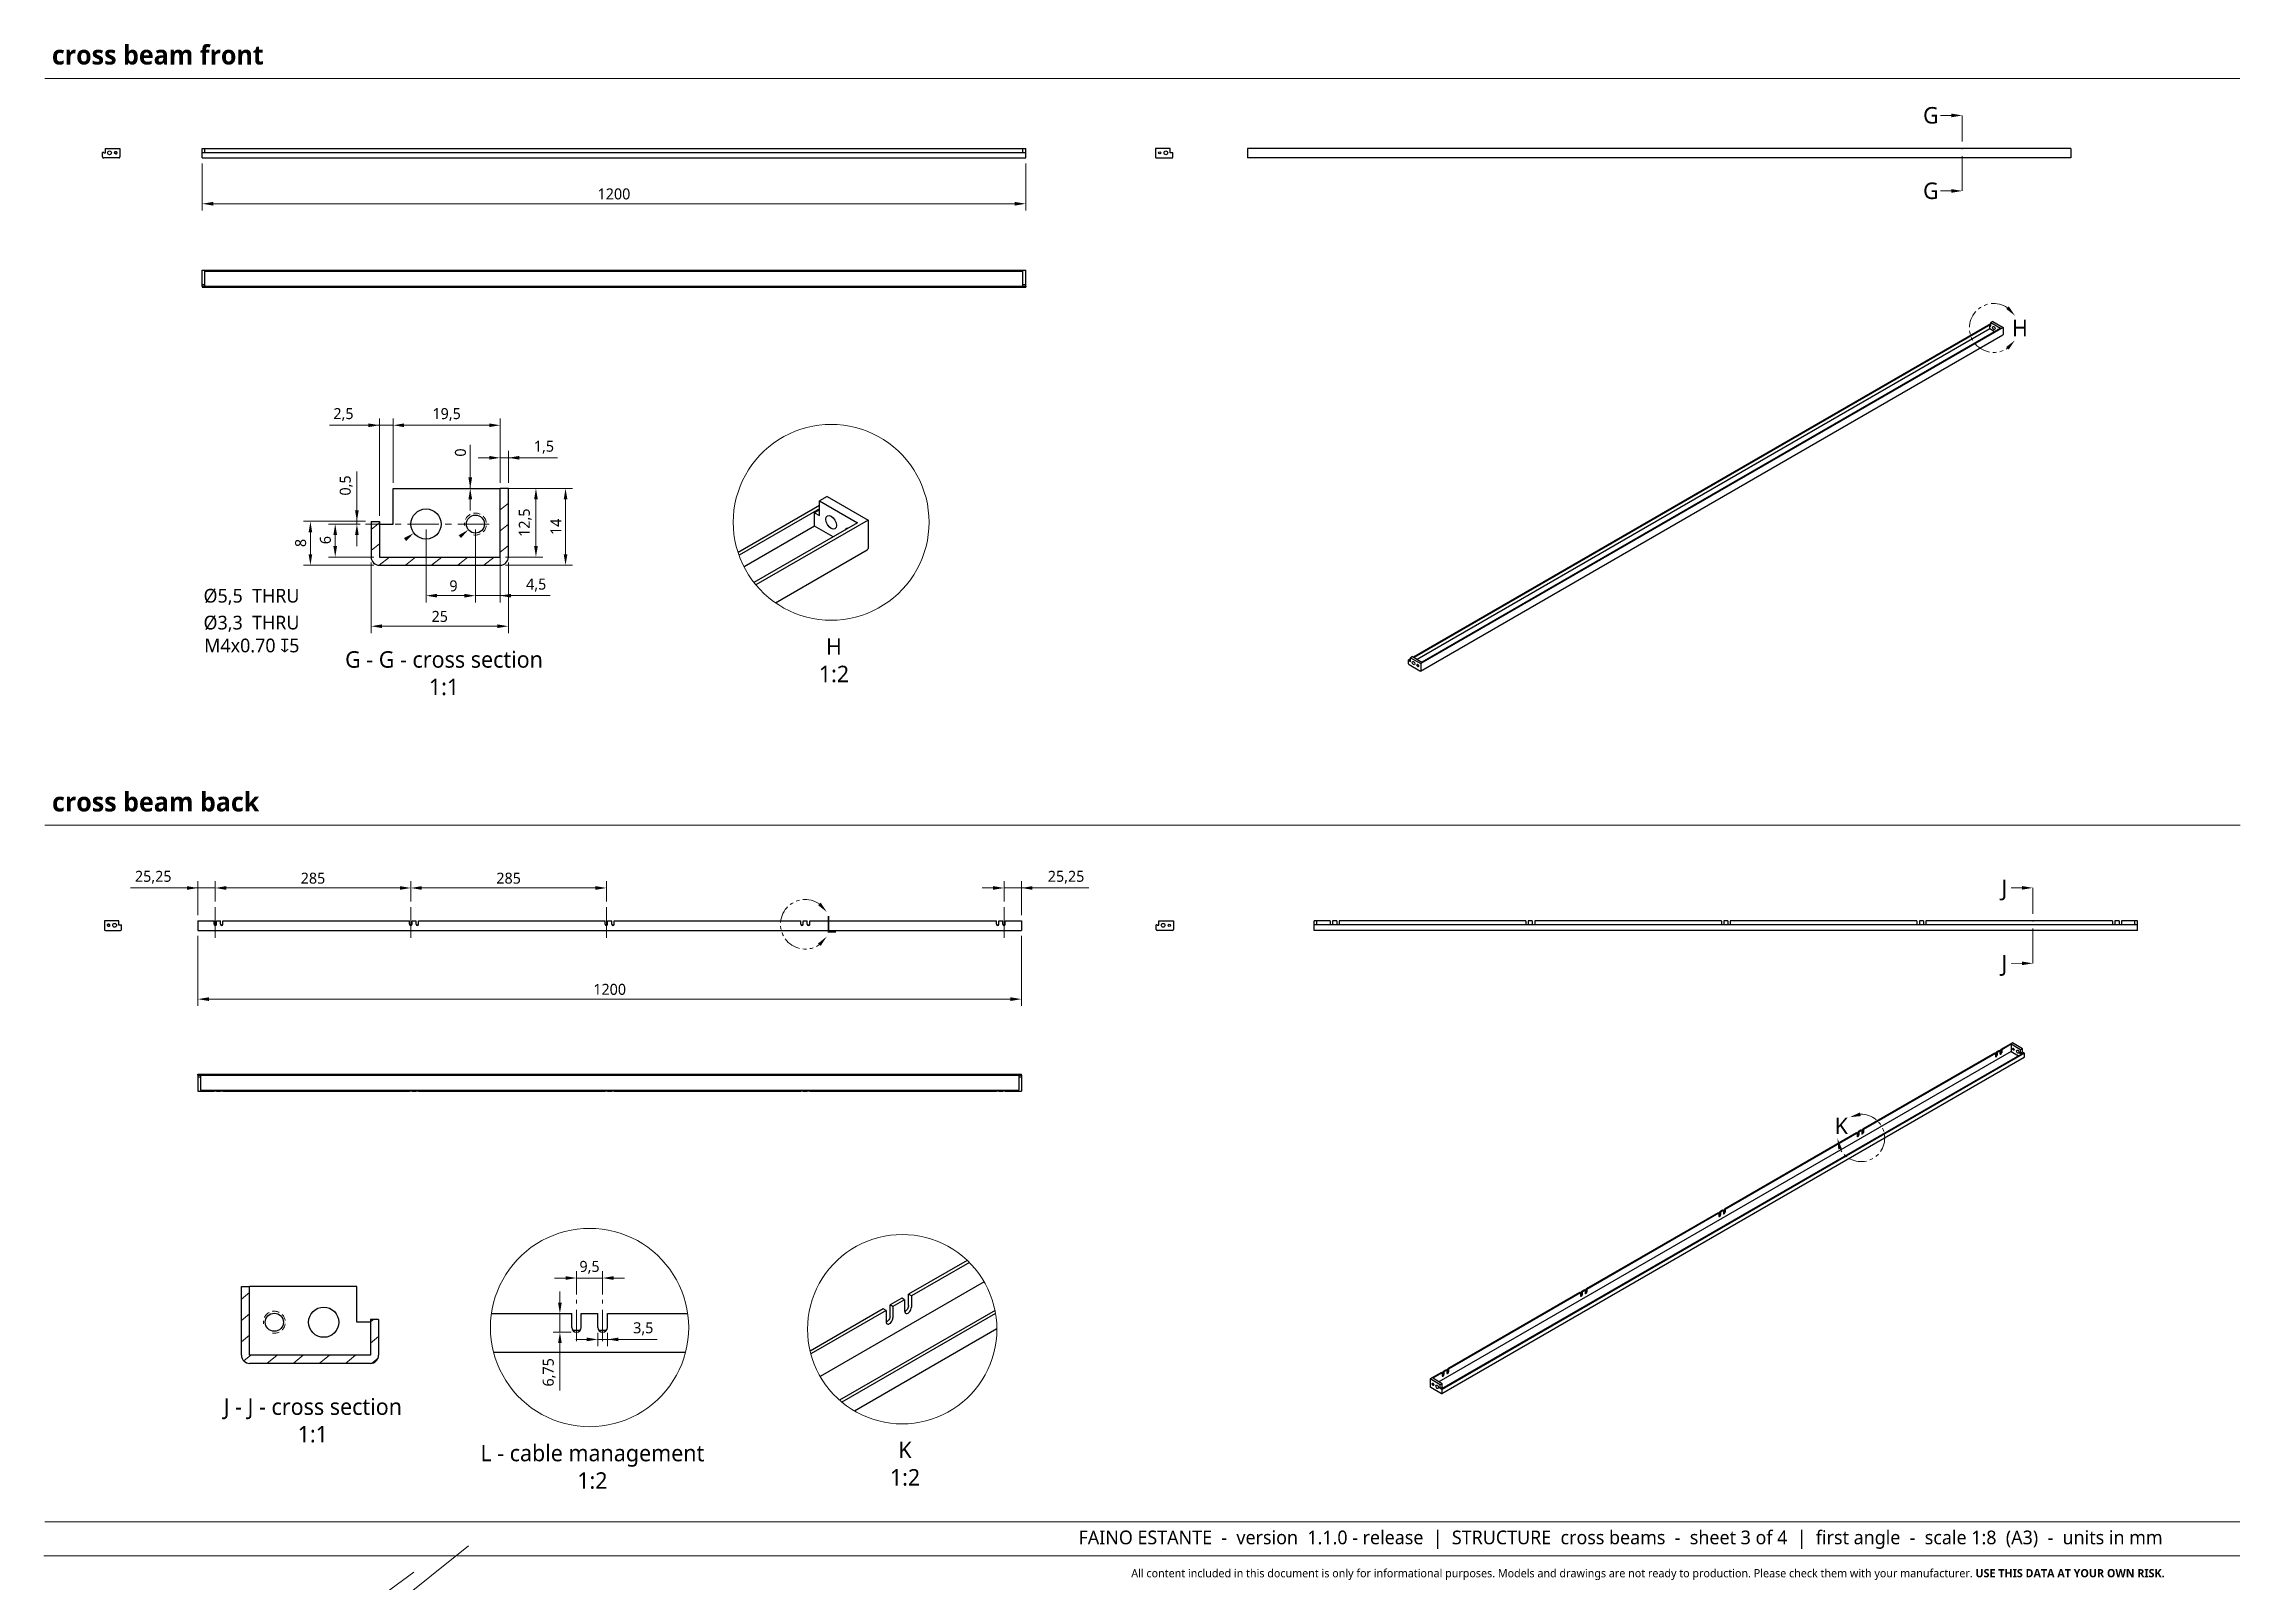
# Model space of a CAD drawing. Header units: millimetres. Extents: x 6 to 2422, y -21 to 287.
# Drawn here: x 1442 to 1842, y 5.6 to 285.4 of the extents above; entities that cross this region are included whole.
import ezdxf

# ---------------------------------------------------------------- set-up
doc = ezdxf.new("R2010")
doc.units = ezdxf.units.MM
doc.header["$LTSCALE"] = 12.7
doc.header["$PDMODE"] = 33
doc.header["$PDSIZE"] = 1
for name, pattern in [('CENTER', [0.72, 0.45, -0.09, 0.09, -0.09]), ('HIDDEN', [0.15, 0.1, -0.05]), ('ONS_DASHDOT', [0.71, 0.5, -0.1, 0.01, -0.1]), ('ONS_PHANTOM', [0.5, 0.25, -0.05, 0.05, -0.05, 0.05, -0.05])]:
    doc.linetypes.add(name, pattern=pattern)
for name, color, linetype, lineweight in [('ANNOTATION_LINES', 7, 'Continuous', 13), ('ANNOTATION_TEXT', 7, 'Continuous', 25), ('BORDER_FRAME', 7, 'Continuous', 15), ('CENTERLINES', 251, 'CENTER', 13), ('DETAIL_VIEW_BORDER', 7, 'Continuous', 15), ('DETAIL_VIEW_PARENT_BORDER', 7, 'ONS_PHANTOM', 15), ('SECTION_CUTTING_LINE', 7, 'ONS_DASHDOT', 70), ('SKETCHED_GEOMETRY', 251, 'Continuous', 13), ('SURFACE_THREAD_SYMBOLS', 7, 'HIDDEN', 15), ('SURFACE_THREAD_SYMBOLS_ON_AXIS', 7, 'HIDDEN', 15), ('VIEW_HATCHES', 7, 'Continuous', 13), ('Visible', 7, 'Continuous', 25)]:
    doc.layers.add(name, color=color, linetype=linetype, lineweight=lineweight)
doc.styles.add('Onshape-Standard', font='NotoSans-Regular.ttf')
doc.styles.add('Onshape-Standard-Dimension', font='OpenSans-Regular.ttf')
doc.styles.add('Onshape-Standard-Hole-Callout', font='Open Sans', dxfattribs={"height": 2.5})
doc.styles.add('Onshape-Standard-NoteStyle', font='Open Sans', dxfattribs={"height": 2.5})
doc.styles.add('Onshape-Standard-View-Label', font='Open Sans', dxfattribs={"height": 3})
doc.dimstyles.new('Onshape-ISO-25$0', dxfattribs={"dimtxt": 2, "dimasz": 2, "dimexe": 1.25, "dimexo": 1, "dimgap": 0.75, "dimtad": 1, "dimtxsty": 'Onshape-Standard-Dimension', "dimcen": 2.5, "dimclrd": 251, "dimclre": 251, "dimclrt": 251, "dimadec": 1, "dimazin": 0, "dimtfac": 1, "dimtmove": 0, "dimatfit": 3, "dimfxl": 1, "dimlwd": 13, "dimlwe": 13, "dimarcsym": 0})

msp = doc.modelspace()

# ---------------------------------------------------------------- texts
at = {"layer": 'ANNOTATION_TEXT', "attachment_point": 1, "style": 'Onshape-Standard-NoteStyle'}
for s, insert, char_height, width in [('{\\fOpen Sans|b1|i0|c0|p0;cross beam front}', (1443.45772, 285.12475), 3.5, 76.2246816), ('{\\fOpen Sans|b1|i0|c0|p0;cross beam back}', (1443.47625, 149.07221), 3.5, 76.2246816), ('{\\fOpen Sans|b0|i0|c0|p0;\\W7.18321;  }FAINO ESTANTE  -  version  1.1.0 - release  |  STRUCTURE  cross beams  -  sheet 3 of 4  |  first angle  -  scale 1:8  (A3)  -  units in mm', (1618.28349, 14.59375), 2.5, 222.743421), ('{\\fOpen Sans|b0|i0|c0|p0;\\W9.38940;      }All content included in this document is only for informational purposes. Models and drawings are not ready to production. Please check them with your manufacturer. {\\fOpen Sans|b1|i0|c0|p0;USE THIS DATA AT YOUR OWN RISK.}', (1611.4382, 7.57923), 1.5, 230.5094998)]:
    msp.add_mtext(s, dxfattribs=dict(at, insert=insert, char_height=char_height, width=width))
at = {"layer": 'ANNOTATION_TEXT', "color": 251, "char_height": 2.5, "attachment_point": 9, "style": 'Onshape-Standard-Hole-Callout'}
for s, insert in [('%%c5,5  THRU', (1488.54127, 183.1679)), ('%%c3,3  THRU\\PM4x0.70 {\\FGDT.SHX|c0;x}5 ', (1488.54127, 174.50803))]:
    msp.add_mtext(s, dxfattribs=dict(at, insert=insert))
at = {"layer": 'ANNOTATION_TEXT', "color": 7, "char_height": 3, "attachment_point": 2, "style": 'Onshape-Standard-View-Label'}
for s, insert in [(' H ^J 1:2', (1585.38998, 177.12336)), (' G - G - cross section^J 1:1', (1514.36567, 174.76039)), (' J - J - cross section^J 1:1', (1490.46621, 38.66356)), (' L - cable management^J 1:2', (1541.38893, 30.20799)), (' K ^J 1:2', (1598.34012, 30.79138))]:
    msp.add_mtext(s, dxfattribs=dict(at, insert=insert))
at = {"layer": 'SECTION_CUTTING_LINE', "color": 7, "linetype": 'Continuous', "lineweight": -3, "char_height": 3, "attachment_point": 1, "style": 'Onshape-Standard'}
for s, insert, width in [('\\fOpen Sans|b0|i0|c0|p0;\\W1.0000000000;\\T1.0000000000;\\o\\lG', (1784.27513, 273.87761), 3.0470027), ('\\fOpen Sans|b0|i0|c0|p0;\\W1.0000000000;\\T1.0000000000;\\o\\lG', (1784.27513, 260.12761), 3.0470027), ('\\fOpen Sans|b0|i0|c0|p0;\\W1.0000000000;\\T1.0000000000;\\o\\lJ', (1798.55432, 133.15692), 1.1178474), ('\\fOpen Sans|b0|i0|c0|p0;\\W1.0000000000;\\T1.0000000000;\\o\\lJ', (1798.55432, 119.40692), 1.1178474)]:
    msp.add_mtext(s, dxfattribs=dict(at, insert=insert, width=width))
at = {"layer": 'SKETCHED_GEOMETRY', "color": 251, "char_height": 3, "attachment_point": 1, "style": 'Onshape-Standard'}
for s, insert, width in [('\\fNoto Sans|b0|i0|c0|p0;\\W1.0000000000;\\T1.0000000000;\\o\\lH', (1800.47793, 235.13734), 3.1021798), ('\\fNoto Sans|b0|i0|c0|p0;\\W1.0000000000;\\T1.0000000000;\\o\\lL', (1584.34704, 126.5231), 2.1927793), ('\\fNoto Sans|b0|i0|c0|p0;\\W1.0000000000;\\T1.0000000000;\\o\\lK', (1768.18298, 89.79896), 2.5912807)]:
    msp.add_mtext(s, dxfattribs=dict(at, insert=insert, width=width))

# ---------------------------------------------------------------- blocks, each defined once
blk = doc.blocks.new('*D30')
at = {"layer": 'ANNOTATION_TEXT', "color": 251, "lineweight": 13}
for p, q in [((1523.1, 209.99), (1521.1, 209.99)), ((1525.1, 205.42), (1525.1, 211.24)), ((1526.6, 209.99), (1525.1, 209.99)), ((1526.6, 205.42), (1526.6, 211.24)), ((1526.6, 209.99), (1535.56, 209.99)), ((1528.6, 209.99), (1530.6, 209.99))]:
    blk.add_line(p, q, dxfattribs=at)
at = {"layer": 'ANNOTATION_TEXT', "color": 251}
for points in [[(1523.1, 209.66), (1523.1, 210.33), (1525.1, 209.99)], [(1528.6, 210.33), (1528.6, 209.66), (1526.6, 209.99)]]:
    blk.add_solid(points, dxfattribs=at)
at = {"layer": 'Defpoints', "color": 0}
for p in [(1525.1, 209.99), (1525.1, 204.42), (1526.6, 204.42)]:
    blk.add_point(p, dxfattribs=at)
at = {"layer": 'ANNOTATION_TEXT', "color": 251, "insert": (1533.08, 211.92), "char_height": 2, "attachment_point": 5, "style": 'Onshape-Standard-Dimension'}
blk.add_mtext('1,5', dxfattribs=at)
blk = doc.blocks.new('*D31')
at = {"layer": 'ANNOTATION_TEXT', "color": 251, "lineweight": 13}
for p, q in [((1526.1, 204.42), (1532.87, 204.42)), ((1531.62, 202.42), (1531.62, 193.92)), ((1526.1, 191.92), (1532.87, 191.92))]:
    blk.add_line(p, q, dxfattribs=at)
at = {"layer": 'ANNOTATION_TEXT', "color": 251}
for points in [[(1531.96, 202.42), (1531.29, 202.42), (1531.62, 204.42)], [(1531.29, 193.92), (1531.96, 193.92), (1531.62, 191.92)]]:
    blk.add_solid(points, dxfattribs=at)
at = {"layer": 'Defpoints', "color": 0}
for p in [(1525.1, 204.42), (1525.1, 191.92), (1531.62, 191.92)]:
    blk.add_point(p, dxfattribs=at)
at = {"layer": 'ANNOTATION_TEXT', "color": 251, "insert": (1529.68, 198.17), "char_height": 2, "attachment_point": 5, "rotation": 90, "style": 'Onshape-Standard-Dimension'}
blk.add_mtext('12,5', dxfattribs=at)
blk = doc.blocks.new('*D32')
at = {"layer": 'ANNOTATION_TEXT', "color": 251, "lineweight": 13}
for p, q in [((1527.6, 204.42), (1538.26, 204.42)), ((1537.01, 192.42), (1537.01, 202.42)), ((1526.1, 190.42), (1538.26, 190.42))]:
    blk.add_line(p, q, dxfattribs=at)
at = {"layer": 'ANNOTATION_TEXT', "color": 251}
for points in [[(1537.35, 202.42), (1536.68, 202.42), (1537.01, 204.42)], [(1536.68, 192.42), (1537.35, 192.42), (1537.01, 190.42)]]:
    blk.add_solid(points, dxfattribs=at)
at = {"layer": 'Defpoints', "color": 0}
for p in [(1526.6, 204.42), (1537.01, 204.42), (1525.1, 190.42)]:
    blk.add_point(p, dxfattribs=at)
at = {"layer": 'ANNOTATION_TEXT', "color": 251, "insert": (1535.26, 197.42), "char_height": 2, "attachment_point": 5, "rotation": 90, "style": 'Onshape-Standard-Dimension'}
blk.add_mtext('14', dxfattribs=at)
blk = doc.blocks.new('*D33')
at = {"layer": 'ANNOTATION_TEXT', "color": 251, "lineweight": 13}
for p, q in [((1525.1, 203.42), (1525.1, 183.63)), ((1520.6, 196.92), (1520.6, 183.63)), ((1518.6, 184.88), (1516.6, 184.88)), ((1520.6, 184.88), (1525.1, 184.88)), ((1525.1, 184.88), (1534.24, 184.88)), ((1527.1, 184.88), (1529.1, 184.88))]:
    blk.add_line(p, q, dxfattribs=at)
at = {"layer": 'ANNOTATION_TEXT', "color": 251}
for points in [[(1518.6, 184.54), (1518.6, 185.21), (1520.6, 184.88)], [(1527.1, 185.21), (1527.1, 184.54), (1525.1, 184.88)]]:
    blk.add_solid(points, dxfattribs=at)
at = {"layer": 'Defpoints', "color": 0}
for p in [(1525.1, 204.42), (1520.6, 197.92), (1525.1, 184.88)]:
    blk.add_point(p, dxfattribs=at)
at = {"layer": 'ANNOTATION_TEXT', "color": 251, "insert": (1531.67, 186.81), "char_height": 2, "attachment_point": 5, "style": 'Onshape-Standard-Dimension'}
blk.add_mtext('4,5', dxfattribs=at)
blk = doc.blocks.new('*D34')
at = {"layer": 'ANNOTATION_TEXT', "color": 251, "lineweight": 13}
for p, q in [((1511.6, 196.92), (1511.6, 183.63)), ((1520.6, 196.92), (1520.6, 183.63)), ((1513.6, 184.88), (1518.6, 184.88))]:
    blk.add_line(p, q, dxfattribs=at)
at = {"layer": 'ANNOTATION_TEXT', "color": 251}
for points in [[(1513.6, 185.21), (1513.6, 184.54), (1511.6, 184.88)], [(1518.6, 184.54), (1518.6, 185.21), (1520.6, 184.88)]]:
    blk.add_solid(points, dxfattribs=at)
at = {"layer": 'Defpoints', "color": 0}
for p in [(1511.6, 197.92), (1520.6, 197.92), (1520.6, 184.88)]:
    blk.add_point(p, dxfattribs=at)
at = {"layer": 'ANNOTATION_TEXT', "color": 251, "insert": (1516.6, 186.65), "char_height": 2, "attachment_point": 5, "style": 'Onshape-Standard-Dimension'}
blk.add_mtext('9', dxfattribs=at)
blk = doc.blocks.new('*D35')
at = {"layer": 'ANNOTATION_TEXT', "color": 251, "lineweight": 13}
for p, q in [((1519.65, 204.42), (1519.65, 212.36)), ((1519.65, 206.42), (1519.65, 208.42)), ((1524.1, 204.42), (1518.4, 204.42)), ((1518.65, 204.42), (1518.4, 204.42)), ((1519.65, 204.42), (1519.65, 204.42)), ((1519.65, 202.42), (1519.65, 200.42))]:
    blk.add_line(p, q, dxfattribs=at)
at = {"layer": 'ANNOTATION_TEXT', "color": 251}
for points in [[(1519.32, 206.42), (1519.99, 206.42), (1519.65, 204.42)], [(1519.99, 202.42), (1519.32, 202.42), (1519.65, 204.42)]]:
    blk.add_solid(points, dxfattribs=at)
at = {"layer": 'Defpoints', "color": 0}
for p in [(1519.65, 204.42), (1519.65, 204.42), (1525.1, 204.42)]:
    blk.add_point(p, dxfattribs=at)
at = {"layer": 'ANNOTATION_TEXT', "color": 251, "insert": (1517.88, 210.95), "char_height": 2, "attachment_point": 5, "rotation": 90, "style": 'Onshape-Standard-Dimension'}
blk.add_mtext('0', dxfattribs=at)
blk = doc.blocks.new('*D36')
at = {"layer": 'ANNOTATION_TEXT', "color": 251, "lineweight": 13}
for p, q in [((1499.6, 197.92), (1493.81, 197.92)), ((1495.06, 195.92), (1495.06, 193.92)), ((1502.1, 191.92), (1493.81, 191.92))]:
    blk.add_line(p, q, dxfattribs=at)
at = {"layer": 'ANNOTATION_TEXT', "color": 251}
for points in [[(1495.39, 195.92), (1494.72, 195.92), (1495.06, 197.92)], [(1494.72, 193.92), (1495.39, 193.92), (1495.06, 191.92)]]:
    blk.add_solid(points, dxfattribs=at)
at = {"layer": 'Defpoints', "color": 0}
for p in [(1500.6, 197.92), (1495.06, 191.92), (1503.1, 191.92)]:
    blk.add_point(p, dxfattribs=at)
at = {"layer": 'ANNOTATION_TEXT', "color": 251, "insert": (1493.28, 195), "char_height": 2, "attachment_point": 5, "rotation": 90, "style": 'Onshape-Standard-Dimension'}
blk.add_mtext('6', dxfattribs=at)
blk = doc.blocks.new('*D37')
at = {"layer": 'ANNOTATION_TEXT', "color": 251, "lineweight": 13}
for p, q in [((1499.01, 198.42), (1499.01, 207.48)), ((1499.01, 200.42), (1499.01, 202.42)), ((1500.6, 198.42), (1497.76, 198.42)), ((1499.6, 197.92), (1497.76, 197.92)), ((1499.01, 197.92), (1499.01, 198.42)), ((1499.01, 195.92), (1499.01, 193.92))]:
    blk.add_line(p, q, dxfattribs=at)
at = {"layer": 'ANNOTATION_TEXT', "color": 251}
for points in [[(1498.67, 200.42), (1499.34, 200.42), (1499.01, 198.42)], [(1499.34, 195.92), (1498.67, 195.92), (1499.01, 197.92)]]:
    blk.add_solid(points, dxfattribs=at)
at = {"layer": 'Defpoints', "color": 0}
for p in [(1499.01, 198.42), (1500.6, 197.92), (1501.6, 198.42)]:
    blk.add_point(p, dxfattribs=at)
at = {"layer": 'ANNOTATION_TEXT', "color": 251, "insert": (1497.06, 204.95), "char_height": 2, "attachment_point": 5, "rotation": 90, "style": 'Onshape-Standard-Dimension'}
blk.add_mtext('0,5', dxfattribs=at)
blk = doc.blocks.new('*D38')
at = {"layer": 'ANNOTATION_TEXT', "color": 251, "lineweight": 13}
for p, q in [((1505.6, 205.42), (1505.6, 217.17)), ((1525.1, 205.42), (1525.1, 217.17)), ((1507.6, 215.92), (1523.1, 215.92))]:
    blk.add_line(p, q, dxfattribs=at)
at = {"layer": 'ANNOTATION_TEXT', "color": 251}
for points in [[(1507.6, 216.25), (1507.6, 215.58), (1505.6, 215.92)], [(1523.1, 215.58), (1523.1, 216.25), (1525.1, 215.92)]]:
    blk.add_solid(points, dxfattribs=at)
at = {"layer": 'Defpoints', "color": 0}
for p in [(1525.1, 215.92), (1505.6, 204.42), (1525.1, 204.42)]:
    blk.add_point(p, dxfattribs=at)
at = {"layer": 'ANNOTATION_TEXT', "color": 251, "insert": (1515.35, 217.86), "char_height": 2, "attachment_point": 5, "style": 'Onshape-Standard-Dimension'}
blk.add_mtext('19,5', dxfattribs=at)
blk = doc.blocks.new('*D39')
at = {"layer": 'ANNOTATION_TEXT', "color": 251, "lineweight": 13}
for p, q in [((1503.1, 199.42), (1503.1, 217.17)), ((1505.6, 205.42), (1505.6, 217.17)), ((1503.1, 215.92), (1494.02, 215.92)), ((1501.1, 215.92), (1499.1, 215.92)), ((1505.6, 215.92), (1503.1, 215.92)), ((1507.6, 215.92), (1509.6, 215.92))]:
    blk.add_line(p, q, dxfattribs=at)
at = {"layer": 'ANNOTATION_TEXT', "color": 251}
for points in [[(1501.1, 215.58), (1501.1, 216.25), (1503.1, 215.92)], [(1507.6, 216.25), (1507.6, 215.58), (1505.6, 215.92)]]:
    blk.add_solid(points, dxfattribs=at)
at = {"layer": 'Defpoints', "color": 0}
for p in [(1503.1, 215.92), (1505.6, 204.42), (1503.1, 198.42)]:
    blk.add_point(p, dxfattribs=at)
at = {"layer": 'ANNOTATION_TEXT', "color": 251, "insert": (1496.56, 217.86), "char_height": 2, "attachment_point": 5, "style": 'Onshape-Standard-Dimension'}
blk.add_mtext('2,5', dxfattribs=at)
blk = doc.blocks.new('*D40')
at = {"layer": 'ANNOTATION_TEXT', "color": 251, "lineweight": 13}
for p, q in [((1500.6, 198.42), (1489.29, 198.42)), ((1490.54, 196.42), (1490.54, 192.42)), ((1502.1, 190.42), (1489.29, 190.42))]:
    blk.add_line(p, q, dxfattribs=at)
at = {"layer": 'ANNOTATION_TEXT', "color": 251}
for points in [[(1490.87, 196.42), (1490.21, 196.42), (1490.54, 198.42)], [(1490.21, 192.42), (1490.87, 192.42), (1490.54, 190.42)]]:
    blk.add_solid(points, dxfattribs=at)
at = {"layer": 'Defpoints', "color": 0}
for p in [(1501.6, 198.42), (1490.54, 190.42), (1503.1, 190.42)]:
    blk.add_point(p, dxfattribs=at)
at = {"layer": 'ANNOTATION_TEXT', "color": 251, "insert": (1488.77, 194.48), "char_height": 2, "attachment_point": 5, "rotation": 90, "style": 'Onshape-Standard-Dimension'}
blk.add_mtext('8', dxfattribs=at)
blk = doc.blocks.new('*D41')
at = {"layer": 'ANNOTATION_TEXT', "color": 251, "lineweight": 13}
for p, q in [((1501.6, 190.92), (1501.6, 178.06)), ((1526.6, 190.92), (1526.6, 178.06)), ((1503.6, 179.31), (1524.6, 179.31))]:
    blk.add_line(p, q, dxfattribs=at)
at = {"layer": 'ANNOTATION_TEXT', "color": 251}
for points in [[(1503.6, 179.65), (1503.6, 178.98), (1501.6, 179.31)], [(1524.6, 178.98), (1524.6, 179.65), (1526.6, 179.31)]]:
    blk.add_solid(points, dxfattribs=at)
at = {"layer": 'Defpoints', "color": 0}
for p in [(1501.6, 191.92), (1526.6, 191.92), (1526.6, 179.31)]:
    blk.add_point(p, dxfattribs=at)
at = {"layer": 'ANNOTATION_TEXT', "color": 251, "insert": (1514.1, 181.09), "char_height": 2, "attachment_point": 5, "style": 'Onshape-Standard-Dimension'}
blk.add_mtext('25', dxfattribs=at)
blk = doc.blocks.new('*D42')
at = {"layer": 'ANNOTATION_TEXT', "color": 251, "lineweight": 13}
for p, q in [((1540.88, 49.41), (1538.88, 49.41)), ((1542.88, 50.61), (1542.88, 48.16)), ((1542.88, 49.41), (1544.63, 49.41)), ((1544.63, 50.61), (1544.63, 48.16)), ((1544.63, 49.41), (1553.72, 49.41)), ((1546.63, 49.41), (1548.63, 49.41))]:
    blk.add_line(p, q, dxfattribs=at)
at = {"layer": 'ANNOTATION_TEXT', "color": 251}
for points in [[(1540.88, 49.08), (1540.88, 49.74), (1542.88, 49.41)], [(1546.63, 49.74), (1546.63, 49.08), (1544.63, 49.41)]]:
    blk.add_solid(points, dxfattribs=at)
at = {"layer": 'Defpoints', "color": 0}
for p in [(1542.88, 51.61), (1544.63, 51.61), (1544.63, 49.41)]:
    blk.add_point(p, dxfattribs=at)
at = {"layer": 'ANNOTATION_TEXT', "color": 251, "insert": (1551.17, 51.35), "char_height": 2, "attachment_point": 5, "style": 'Onshape-Standard-Dimension'}
blk.add_mtext('3,5', dxfattribs=at)
blk = doc.blocks.new('*D43')
at = {"layer": 'ANNOTATION_TEXT', "color": 251, "lineweight": 13}
for p, q in [((1537.01, 60.59), (1535.01, 60.59)), ((1539.01, 57.61), (1539.01, 61.84)), ((1539.01, 60.59), (1543.76, 60.59)), ((1543.76, 57.61), (1543.76, 61.84)), ((1545.76, 60.59), (1547.76, 60.59))]:
    blk.add_line(p, q, dxfattribs=at)
at = {"layer": 'ANNOTATION_TEXT', "color": 251}
for points in [[(1537.01, 60.26), (1537.01, 60.93), (1539.01, 60.59)], [(1545.76, 60.93), (1545.76, 60.26), (1543.76, 60.59)]]:
    blk.add_solid(points, dxfattribs=at)
at = {"layer": 'Defpoints', "color": 0}
for p in [(1543.76, 60.59), (1539.01, 56.61), (1543.76, 56.61)]:
    blk.add_point(p, dxfattribs=at)
at = {"layer": 'ANNOTATION_TEXT', "color": 251, "insert": (1541.38, 62.53), "char_height": 2, "attachment_point": 5, "style": 'Onshape-Standard-Dimension'}
blk.add_mtext('9,5', dxfattribs=at)
blk = doc.blocks.new('*D44')
at = {"layer": 'ANNOTATION_TEXT', "color": 251, "lineweight": 13}
for p, q in [((1535.98, 56.11), (1535.98, 58.11)), ((1537.13, 54.11), (1534.73, 54.11)), ((1535.98, 54.11), (1535.98, 50.73)), ((1538.01, 50.73), (1534.73, 50.73)), ((1535.98, 48.73), (1535.98, 40.1))]:
    blk.add_line(p, q, dxfattribs=at)
at = {"layer": 'ANNOTATION_TEXT', "color": 251}
for points in [[(1535.65, 56.11), (1536.32, 56.11), (1535.98, 54.11)], [(1536.32, 48.73), (1535.65, 48.73), (1535.98, 50.73)]]:
    blk.add_solid(points, dxfattribs=at)
at = {"layer": 'Defpoints', "color": 0}
for p in [(1538.13, 54.11), (1535.98, 50.73), (1539.01, 50.73)]:
    blk.add_point(p, dxfattribs=at)
at = {"layer": 'ANNOTATION_TEXT', "color": 251, "insert": (1534.04, 43.41), "char_height": 2, "attachment_point": 5, "rotation": 90, "style": 'Onshape-Standard-Dimension'}
blk.add_mtext('6,75', dxfattribs=at)
blk = doc.blocks.new('*D45')
at = {"layer": 'ANNOTATION_TEXT', "color": 251, "lineweight": 13}
for p, q in [((1470.05, 126.66), (1470.05, 132.89)), ((1473.2, 129.16), (1473.2, 132.89)), ((1470.05, 131.64), (1457.78, 131.64)), ((1468.05, 131.64), (1466.05, 131.64)), ((1470.05, 131.64), (1473.2, 131.64)), ((1475.2, 131.64), (1477.2, 131.64))]:
    blk.add_line(p, q, dxfattribs=at)
at = {"layer": 'ANNOTATION_TEXT', "color": 251}
for points in [[(1468.05, 131.3), (1468.05, 131.97), (1470.05, 131.64)], [(1475.2, 131.97), (1475.2, 131.3), (1473.2, 131.64)]]:
    blk.add_solid(points, dxfattribs=at)
at = {"layer": 'Defpoints', "color": 0}
for p in [(1473.2, 131.64), (1473.2, 128.16), (1470.05, 125.66)]:
    blk.add_point(p, dxfattribs=at)
at = {"layer": 'ANNOTATION_TEXT', "color": 251, "insert": (1461.91, 133.58), "char_height": 2, "attachment_point": 5, "style": 'Onshape-Standard-Dimension'}
blk.add_mtext('25,25', dxfattribs=at)
blk = doc.blocks.new('*D46')
at = {"layer": 'ANNOTATION_TEXT', "color": 251, "lineweight": 13}
for p, q in [((1473.2, 129.16), (1473.2, 132.89)), ((1508.83, 129.16), (1508.83, 132.89)), ((1475.2, 131.64), (1506.83, 131.64))]:
    blk.add_line(p, q, dxfattribs=at)
at = {"layer": 'ANNOTATION_TEXT', "color": 251}
for points in [[(1475.2, 131.97), (1475.2, 131.3), (1473.2, 131.64)], [(1506.83, 131.3), (1506.83, 131.97), (1508.83, 131.64)]]:
    blk.add_solid(points, dxfattribs=at)
at = {"layer": 'Defpoints', "color": 0}
for p in [(1473.2, 128.16), (1508.83, 131.64), (1508.83, 128.16)]:
    blk.add_point(p, dxfattribs=at)
at = {"layer": 'ANNOTATION_TEXT', "color": 251, "insert": (1491.01, 133.41), "char_height": 2, "attachment_point": 5, "style": 'Onshape-Standard-Dimension'}
blk.add_mtext('285', dxfattribs=at)
blk = doc.blocks.new('*D47')
at = {"layer": 'ANNOTATION_TEXT', "color": 251, "lineweight": 13}
for p, q in [((1508.83, 129.16), (1508.83, 132.89)), ((1544.45, 129.16), (1544.45, 132.89)), ((1510.83, 131.64), (1542.45, 131.64))]:
    blk.add_line(p, q, dxfattribs=at)
at = {"layer": 'ANNOTATION_TEXT', "color": 251}
for points in [[(1510.83, 131.97), (1510.83, 131.3), (1508.83, 131.64)], [(1542.45, 131.3), (1542.45, 131.97), (1544.45, 131.64)]]:
    blk.add_solid(points, dxfattribs=at)
at = {"layer": 'Defpoints', "color": 0}
for p in [(1508.83, 128.16), (1544.45, 131.64), (1544.45, 128.16)]:
    blk.add_point(p, dxfattribs=at)
at = {"layer": 'ANNOTATION_TEXT', "color": 251, "insert": (1526.64, 133.41), "char_height": 2, "attachment_point": 5, "style": 'Onshape-Standard-Dimension'}
blk.add_mtext('285', dxfattribs=at)
blk = doc.blocks.new('*D48')
at = {"layer": 'ANNOTATION_TEXT', "color": 251, "lineweight": 13}
for p, q in [((1616.89, 129.16), (1616.89, 132.89)), ((1620.05, 126.66), (1620.05, 132.89)), ((1614.89, 131.64), (1612.89, 131.64)), ((1616.89, 131.64), (1620.05, 131.64)), ((1620.05, 131.64), (1632.31, 131.64)), ((1622.05, 131.64), (1624.05, 131.64))]:
    blk.add_line(p, q, dxfattribs=at)
at = {"layer": 'ANNOTATION_TEXT', "color": 251}
for points in [[(1614.89, 131.3), (1614.89, 131.97), (1616.89, 131.64)], [(1622.05, 131.97), (1622.05, 131.3), (1620.05, 131.64)]]:
    blk.add_solid(points, dxfattribs=at)
at = {"layer": 'Defpoints', "color": 0}
for p in [(1616.89, 128.16), (1620.05, 131.64), (1620.05, 125.66)]:
    blk.add_point(p, dxfattribs=at)
at = {"layer": 'ANNOTATION_TEXT', "color": 251, "insert": (1628.18, 133.58), "char_height": 2, "attachment_point": 5, "style": 'Onshape-Standard-Dimension'}
blk.add_mtext('25,25', dxfattribs=at)
blk = doc.blocks.new('*D49')
at = {"layer": 'ANNOTATION_TEXT', "color": 251, "lineweight": 13}
for p, q in [((1470.05, 122.91), (1470.05, 110.14)), ((1620.05, 122.91), (1620.05, 110.14)), ((1472.05, 111.39), (1618.05, 111.39))]:
    blk.add_line(p, q, dxfattribs=at)
at = {"layer": 'ANNOTATION_TEXT', "color": 251}
for points in [[(1472.05, 111.72), (1472.05, 111.05), (1470.05, 111.39)], [(1618.05, 111.05), (1618.05, 111.72), (1620.05, 111.39)]]:
    blk.add_solid(points, dxfattribs=at)
at = {"layer": 'Defpoints', "color": 0}
for p in [(1470.05, 123.91), (1620.05, 123.91), (1620.05, 111.39)]:
    blk.add_point(p, dxfattribs=at)
at = {"layer": 'ANNOTATION_TEXT', "color": 251, "insert": (1545.05, 113.16), "char_height": 2, "attachment_point": 5, "style": 'Onshape-Standard-Dimension'}
blk.add_mtext('1200', dxfattribs=at)
blk = doc.blocks.new('*D50')
at = {"layer": 'ANNOTATION_TEXT', "color": 251, "lineweight": 13}
for p, q in [((1470.83, 263.6), (1470.83, 255.01)), ((1620.83, 263.6), (1620.83, 255.01)), ((1472.83, 256.26), (1618.83, 256.26))]:
    blk.add_line(p, q, dxfattribs=at)
at = {"layer": 'ANNOTATION_TEXT', "color": 251}
for points in [[(1472.83, 256.6), (1472.83, 255.93), (1470.83, 256.26)], [(1618.83, 255.93), (1618.83, 256.6), (1620.83, 256.26)]]:
    blk.add_solid(points, dxfattribs=at)
at = {"layer": 'Defpoints', "color": 0}
for p in [(1470.83, 264.6), (1620.83, 264.6), (1620.83, 256.26)]:
    blk.add_point(p, dxfattribs=at)
at = {"layer": 'ANNOTATION_TEXT', "color": 251, "insert": (1545.83, 258.04), "char_height": 2, "attachment_point": 5, "style": 'Onshape-Standard-Dimension'}
blk.add_mtext('1200', dxfattribs=at)

# ---------------------------------------------------------------- dimensions: what is measured, and where the dimension line sits
at = {"layer": 'ANNOTATION_TEXT'}
for base, p1, p2, angle, override, picture, middle, dimtype in [((1620.82808, 256.26274), (1470.82808, 264.59695), (1620.82808, 264.59695), 0, {"dimlfac": 8, "dimpost": ''}, '*D50', (1545.82808, 256.26274), 161), ((1525.10065, 215.91533), (1505.60065, 204.41626), (1525.10065, 204.41626), 0, {"dimlfac": 1, "dimpost": ''}, '*D38', (1515.35065, 215.91533), 161), ((1519.6538302751, 204.4162574279), (1525.1006487384, 204.4162574279, -443.5153246614), (1519.6538302751, 204.4162574279, -597.75), 90, {"dimlfac": 1, "dimpost": ''}, '*D35', (1519.6538302751, 210.9469113788), 160), ((1525.10065, 209.99281), (1526.60065, 204.41626, -443.51532), (1525.10065, 204.41626, -443.51532), 180, {"dimlfac": 1, "dimpost": ''}, '*D30', (1533.07953, 209.99281), 161), ((1499.00592, 198.41626), (1500.60065, 197.91626, -597.75), (1501.60065, 198.41626, -443.51532), 90, {"dimlfac": 1, "dimpost": ''}, '*D37', (1499.00592, 204.94691), 160), ((1531.62317, 191.91626), (1525.10065, 204.41626, -597.75), (1525.10065, 191.91626, -443.51532), 90, {"dimlfac": 1, "dimpost": ''}, '*D31', (1531.62317, 198.16626), 160), ((1537.01177, 204.41626), (1525.10065, 190.41626, -443.51532), (1526.60065, 204.41626, -443.51532), 90, {"dimlfac": 1, "dimpost": ''}, '*D32', (1537.01177, 197.41626), 160), ((1490.54127, 190.41626), (1501.60065, 198.41626, -443.51532), (1503.10065, 190.41626, -443.51532), 90, {"dimlfac": 1, "dimpost": ''}, '*D40', (1490.54127, 194.48146), 160), ((1495.05575, 191.91626), (1500.60065, 197.91626, -597.75), (1503.10065, 191.91626, -443.51532), 90, {"dimlfac": 1, "dimpost": ''}, '*D36', (1495.05575, 194.99874), 160), ((1620.04617, 111.38685), (1470.04617, 123.90692), (1620.04617, 123.90692), 0, {"dimlfac": 8, "dimpost": ''}, '*D49', (1545.04617, 111.38685), 161)]:
    dim = msp.add_linear_dim(base=base, p1=p1, p2=p2, angle=angle, dimstyle='Onshape-ISO-25$0', override=override, dxfattribs=at)
    dim.commit()
    dim.dimension.update_dxf_attribs({"geometry": picture, "text_midpoint": middle, "dimtype": dimtype})
for base, p1, p2, override, picture, middle in [((1503.10065, 215.91533), (1505.60065, 204.41626, -597.75), (1503.10065, 198.41626, -443.51532), {"dimlfac": 1, "dimpost": ''}, '*D39', (1496.56182, 215.91533)), ((1525.10065, 184.87695), (1520.60065, 197.91626, -597.75), (1525.10065, 204.41626, -443.51532), {"dimlfac": 1, "dimpost": ''}, '*D33', (1531.67149, 184.87695)), ((1520.60065, 184.87695), (1511.60065, 197.91626, -597.75), (1520.60065, 197.91626, -597.75), {"dimlfac": 1, "dimpost": ''}, '*D34', (1516.60065, 184.87695)), ((1526.60065, 179.31207), (1501.60065, 191.91626, -443.51532), (1526.60065, 191.91626, -443.51532), {"dimlfac": 1, "dimpost": ''}, '*D41', (1514.10065, 179.31207)), ((1473.20242, 131.6354), (1470.04617, 125.65692, 1.65625), (1473.20242, 128.15692), {"dimlfac": 8, "dimpost": ''}, '*D45', (1461.91197, 131.6354)), ((1508.82742, 131.6354), (1473.20242, 128.15692), (1508.82742, 128.15692), {"dimlfac": 8, "dimpost": ''}, '*D46', (1491.01492, 131.6354)), ((1544.45242, 131.6354), (1508.82742, 128.15692), (1544.45242, 128.15692), {"dimlfac": 8, "dimpost": ''}, '*D47', (1526.63992, 131.6354)), ((1620.04617, 131.6354), (1616.88992, 128.15692), (1620.04617, 125.65692, 1.65625), {"dimlfac": 8, "dimpost": ''}, '*D48', (1628.18036, 131.6354)), ((1543.75557, 60.59237), (1539.00557, 56.60805), (1543.75557, 56.60805), {"dimlfac": 2, "dimpost": ''}, '*D43', (1541.38057, 60.59237)), ((1544.63057, 49.40871), (1542.88057, 51.60805, -193), (1544.63057, 51.60805, -193), {"dimlfac": 2, "dimpost": ''}, '*D42', (1551.17349, 49.40871))]:
    dim = msp.add_linear_dim(base=base, p1=p1, p2=p2, dimstyle='Onshape-ISO-25$0', override=override, dxfattribs=at)
    dim.commit()
    dim.dimension.update_dxf_attribs({"geometry": picture, "text_midpoint": middle, "dimtype": 160})
dim = msp.add_linear_dim(base=(1535.98433, 50.73305), p1=(1538.13057, 54.10805, -193), p2=(1539.00557, 50.73305, -193), angle=90, dimstyle='Onshape-ISO-25$0', override={"dimlfac": 2, "dimpost": ''}, dxfattribs=at)
dim.commit()
dim.dimension.update_dxf_attribs({"geometry": '*D44', "text_midpoint": (1534.04427, 43.41493)})

# ---------------------------------------------------------------- hatches: boundary and pattern name
at = {"layer": 'VIEW_HATCHES'}
h = msp.add_hatch(dxfattribs=at)
h.set_pattern_fill('LINE', color=256, scale=24, angle=39, style=0)
h.set_pattern_definition([(39, (1539.1006, 99.9163), (-1.88796, 2.33144), [])])
edge = h.paths.add_edge_path()
edge.add_line((1503.10065, 198.41626), (1503.10065, 191.91626))
edge.add_line((1501.60065, 198.41626), (1503.10065, 198.41626))
edge.add_line((1501.60065, 198.41626), (1501.60065, 191.91626))
edge.add_arc((1503.10065, 191.91626), 1.5, 180, 270)
edge.add_line((1503.10065, 190.41626), (1525.10065, 190.41626))
edge.add_arc((1525.10065, 191.91626), 1.5, 270, 360)
edge.add_line((1526.60065, 191.91626), (1526.60065, 204.41626))
edge.add_line((1526.60065, 204.41626), (1525.10065, 204.41626))
edge.add_line((1525.10065, 191.91626), (1525.10065, 204.41626))
edge.add_line((1503.10065, 191.91626), (1525.10065, 191.91626))
h = msp.add_hatch(dxfattribs=at)
h.set_pattern_fill('LINE', color=256, scale=24, angle=39, style=0)
h.set_pattern_definition([(39, (1890.4662, -45.4564), (-1.887961, 2.331438), [])])
edge = h.paths.add_edge_path()
edge.add_line((1477.96621, 46.54356), (1477.96621, 59.04356))
edge.add_arc((1479.46621, 46.54356), 1.5, 180, 270, ccw=False)
edge.add_line((1501.46621, 45.04356), (1479.46621, 45.04356))
edge.add_arc((1501.46621, 46.54356), 1.5, 270, 360, ccw=False)
edge.add_line((1502.96621, 53.04356), (1502.96621, 46.54356))
edge.add_line((1502.96621, 53.04356), (1501.46621, 53.04356))
edge.add_line((1501.46621, 53.04356), (1501.46621, 46.54356))
edge.add_line((1501.46621, 46.54356), (1479.46621, 46.54356))
edge.add_line((1479.46621, 46.54356), (1479.46621, 59.04356))
edge.add_line((1477.96621, 59.04356), (1479.46621, 59.04356))

# ---------------------------------------------------------------- linework, layer by layer
at = {"layer": 'ANNOTATION_LINES', "color": 251, "extrusion": (0, -0.999253, -0.038657)}
msp.add_lwpolyline([(1519.31453, -306.26252), (1490.54127, 291.93461), (1469.327, 291.93461)], dxfattribs=at)
at = {"layer": 'ANNOTATION_LINES', "color": 251, "extrusion": (0, -0.999731, -0.023195)}
msp.add_lwpolyline([(1509.38579, -303.34739), (1490.54127, 294.56346), (1470.51845, 294.56346)], dxfattribs=at)
at = {"layer": 'ANNOTATION_LINES', "color": 251}
for points in [[(1507.5774, 195.36928), (1509.38579, 196.28626), (1507.97255, 194.83234)], [(1517.54678, 195.88956), (1519.31453, 196.88262), (1517.96441, 195.36991)]]:
    msp.add_solid(points, dxfattribs=at)
at = {"layer": 'BORDER_FRAME'}
msp.add_line((1842, 10), (1442, 10), dxfattribs=at)
at = {"layer": 'CENTERLINES'}
for p, q in [((1523.10065, 197.91626), (1500.60065, 197.91626)), ((1473.20242, 122.53192), (1473.20242, 128.15692)), ((1508.82742, 122.53192), (1508.82742, 128.15692)), ((1544.45242, 122.53192), (1544.45242, 128.15692)), ((1616.88992, 122.53192), (1616.88992, 128.15692)), ((1539.00557, 49.10805), (1539.00557, 56.60805)), ((1543.75557, 49.10805), (1543.75557, 56.60805))]:
    msp.add_line(p, q, dxfattribs=at)
at = {"layer": 'DETAIL_VIEW_BORDER', "flags": 128}
for points in [[(1603.22732, 198.24443), (1603.19212, 199.36444), (1603.08666, 200.48004), (1602.91137, 201.58681), (1602.66692, 202.68039), (1602.35429, 203.75647), (1601.97471, 204.81079), (1601.52968, 205.8392), (1601.02096, 206.83763), (1600.45054, 207.80215), (1599.82069, 208.72895), (1599.13388, 209.61437), (1598.39284, 210.45493), (1597.60048, 211.24729), (1596.75993, 211.98833), (1595.8745, 212.67514), (1594.9477, 213.30499), (1593.98318, 213.87541), (1592.98475, 214.38413), (1591.95634, 214.82916), (1590.90202, 215.20874), (1589.82595, 215.52137), (1588.73236, 215.76582), (1587.62559, 215.94111), (1586.51, 216.04657), (1585.38998, 216.08176), (1584.26996, 216.04657), (1583.15437, 215.94111), (1582.0476, 215.76582), (1580.95402, 215.52137), (1579.87794, 215.20874), (1578.82362, 214.82916), (1577.79521, 214.38413), (1576.79678, 213.87541), (1575.83226, 213.30499), (1574.90546, 212.67514), (1574.02004, 211.98833), (1573.17948, 211.24729), (1572.38712, 210.45493), (1571.64608, 209.61437), (1570.95927, 208.72895), (1570.32942, 207.80215), (1569.759, 206.83763), (1569.25028, 205.8392), (1568.80525, 204.81079), (1568.42567, 203.75647), (1568.11304, 202.68039), (1567.86859, 201.58681), (1567.6933, 200.48004), (1567.58784, 199.36444), (1567.55265, 198.24443), (1567.58784, 197.12441), (1567.6933, 196.00882), (1567.86859, 194.90205), (1568.11304, 193.80846), (1568.42567, 192.73239), (1568.80525, 191.67807), (1569.25028, 190.64966), (1569.759, 189.65123), (1570.32942, 188.68671), (1570.95927, 187.75991), (1571.64608, 186.87448), (1572.38712, 186.03393), (1573.17948, 185.24157), (1574.02004, 184.50053), (1574.90546, 183.81372), (1575.83226, 183.18387), (1576.79678, 182.61345), (1577.79521, 182.10473), (1578.82362, 181.65969), (1579.87794, 181.28012), (1580.95402, 180.96749), (1582.0476, 180.72304), (1583.15437, 180.54775), (1584.26996, 180.44229), (1585.38998, 180.40709), (1586.51, 180.44229), (1587.62559, 180.54775), (1588.73236, 180.72304), (1589.82595, 180.96749), (1590.90202, 181.28012), (1591.95634, 181.65969), (1592.98475, 182.10473), (1593.98318, 182.61345), (1594.9477, 183.18387), (1595.8745, 183.81372), (1596.75993, 184.50053), (1597.60048, 185.24157), (1598.39284, 186.03393), (1599.13388, 186.87448), (1599.82069, 187.75991), (1600.45054, 188.68671), (1601.02096, 189.65123), (1601.52968, 190.64966), (1601.97471, 191.67807), (1602.35429, 192.73239), (1602.66692, 193.80846), (1602.91137, 194.90205), (1603.08666, 196.00882), (1603.19212, 197.12441)], [(1559.44783, 51.57278), (1559.4122, 52.70671), (1559.30543, 53.83616), (1559.12796, 54.95668), (1558.88048, 56.06385), (1558.56397, 57.15329), (1558.17967, 58.22071), (1557.72911, 59.26189), (1557.21407, 60.27272), (1556.63657, 61.24922), (1555.99889, 62.18754), (1555.30355, 63.08396), (1554.5533, 63.93495), (1553.7511, 64.73715), (1552.90011, 65.4874), (1552.00369, 66.18274), (1551.06538, 66.82041), (1550.08887, 67.39792), (1549.07804, 67.91296), (1548.03686, 68.36352), (1546.96944, 68.74782), (1545.88, 69.06433), (1544.77283, 69.31181), (1543.65231, 69.48928), (1542.52286, 69.59605), (1541.38893, 69.63168), (1540.255, 69.59605), (1539.12555, 69.48928), (1538.00503, 69.31181), (1536.89787, 69.06433), (1535.80843, 68.74782), (1534.74101, 68.36352), (1533.69983, 67.91296), (1532.68899, 67.39792), (1531.71249, 66.82041), (1530.77418, 66.18274), (1529.87776, 65.4874), (1529.02676, 64.73715), (1528.22456, 63.93495), (1527.47431, 63.08396), (1526.77898, 62.18754), (1526.1413, 61.24922), (1525.5638, 60.27272), (1525.04875, 59.26189), (1524.59819, 58.22071), (1524.2139, 57.15329), (1523.89739, 56.06385), (1523.64991, 54.95668), (1523.47243, 53.83616), (1523.36567, 52.70671), (1523.33003, 51.57278), (1523.36567, 50.43885), (1523.47243, 49.3094), (1523.64991, 48.18888), (1523.89739, 47.08172), (1524.2139, 45.99227), (1524.59819, 44.92486), (1525.04875, 43.88368), (1525.5638, 42.87284), (1526.1413, 41.89634), (1526.77898, 40.95803), (1527.47431, 40.0616), (1528.22456, 39.21061), (1529.02676, 38.40841), (1529.87776, 37.65816), (1530.77418, 36.96282), (1531.71249, 36.32515), (1532.68899, 35.74765), (1533.69983, 35.2326), (1534.74101, 34.78204), (1535.80843, 34.39775), (1536.89787, 34.08123), (1538.00503, 33.83375), (1539.12555, 33.65628), (1540.255, 33.54952), (1541.38893, 33.51388), (1542.52286, 33.54952), (1543.65231, 33.65628), (1544.77283, 33.83375), (1545.88, 34.08123), (1546.96944, 34.39775), (1548.03686, 34.78204), (1549.07804, 35.2326), (1550.08887, 35.74765), (1551.06538, 36.32515), (1552.00369, 36.96282), (1552.90011, 37.65816), (1553.7511, 38.40841), (1554.5533, 39.21061), (1555.30355, 40.0616), (1555.99889, 40.95803), (1556.63657, 41.89634), (1557.21407, 42.87284), (1557.72911, 43.88368), (1558.17967, 44.92486), (1558.56397, 45.99227), (1558.88048, 47.08172), (1559.12796, 48.18888), (1559.30543, 49.3094), (1559.4122, 50.43885)], [(1615.58933, 51.26551), (1615.5553, 52.3486), (1615.45332, 53.42741), (1615.2838, 54.49769), (1615.04742, 55.55522), (1614.7451, 56.59581), (1614.37803, 57.61537), (1613.94768, 58.60987), (1613.45572, 59.57538), (1612.90411, 60.5081), (1612.29503, 61.40434), (1611.63087, 62.26057), (1610.91426, 63.07341), (1610.14802, 63.83965), (1609.33518, 64.55626), (1608.47896, 65.22042), (1607.58271, 65.8295), (1606.64999, 66.38111), (1605.68448, 66.87306), (1604.68998, 67.30342), (1603.67042, 67.67049), (1602.62983, 67.97281), (1601.5723, 68.20919), (1600.50202, 68.37871), (1599.42321, 68.48069), (1598.34012, 68.51472), (1597.25704, 68.48069), (1596.17823, 68.37871), (1595.10795, 68.20919), (1594.05042, 67.97281), (1593.00983, 67.67049), (1591.99027, 67.30342), (1590.99577, 66.87306), (1590.03025, 66.38111), (1589.09754, 65.8295), (1588.20129, 65.22042), (1587.34506, 64.55626), (1586.53223, 63.83965), (1585.76599, 63.07341), (1585.04938, 62.26057), (1584.38522, 61.40434), (1583.77614, 60.5081), (1583.22453, 59.57538), (1582.73257, 58.60987), (1582.30222, 57.61537), (1581.93515, 56.59581), (1581.63283, 55.55522), (1581.39645, 54.49769), (1581.22693, 53.42741), (1581.12495, 52.3486), (1581.09092, 51.26551), (1581.12495, 50.18243), (1581.22693, 49.10361), (1581.39645, 48.03333), (1581.63283, 46.97581), (1581.93515, 45.93521), (1582.30222, 44.91566), (1582.73257, 43.92116), (1583.22453, 42.95564), (1583.77614, 42.02292), (1584.38522, 41.12668), (1585.04938, 40.27045), (1585.76599, 39.45762), (1586.53223, 38.69138), (1587.34506, 37.97477), (1588.20129, 37.31061), (1589.09754, 36.70152), (1590.03025, 36.14992), (1590.99577, 35.65796), (1591.99027, 35.2276), (1593.00983, 34.86054), (1594.05042, 34.55822), (1595.10795, 34.32183), (1596.17823, 34.15232), (1597.25704, 34.05034), (1598.34012, 34.0163), (1599.42321, 34.05034), (1600.50202, 34.15232), (1601.5723, 34.32183), (1602.62983, 34.55822), (1603.67042, 34.86054), (1604.68998, 35.2276), (1605.68448, 35.65796), (1606.64999, 36.14992), (1607.58271, 36.70152), (1608.47896, 37.31061), (1609.33518, 37.97477), (1610.14802, 38.69138), (1610.91426, 39.45762), (1611.63087, 40.27045), (1612.29503, 41.12668), (1612.90411, 42.02292), (1613.45572, 42.95564), (1613.94768, 43.92116), (1614.37803, 44.91566), (1614.7451, 45.93521), (1615.04742, 46.97581), (1615.2838, 48.03333), (1615.45332, 49.10361), (1615.5553, 50.18243)]]:
    msp.add_lwpolyline(points, close=True, dxfattribs=at)
at = {"layer": 'DETAIL_VIEW_PARENT_BORDER', "color": 251, "lineweight": 13}
for centre, radius, start, end in [((1797.16096, 233.63734), 4.45933, 55.7713141, 304.0464664), ((1580.67326, 125.0231), 4.51473, 55.049794, 304.7709589)]:
    msp.add_arc(centre, radius, start, end, dxfattribs=at)
at = {"layer": 'DETAIL_VIEW_PARENT_BORDER', "color": 251, "lineweight": 13, "extrusion": (0, 0, -1)}
msp.add_arc((-1772.98542, 86.10105), 4.3123, 87.8607737, 332.7754312, dxfattribs=at)
at = {"layer": 'DETAIL_VIEW_PARENT_BORDER', "color": 251, "lineweight": 13}
for points in [[(1801.01997, 235.87201), (1799.90203, 237.56356), (1799.41385, 237.10955)], [(1801.01284, 231.3904), (1799.4028, 230.15798), (1799.88953, 229.70242)], [(1584.59614, 127.25777), (1583.4949, 128.96024), (1583.00228, 128.51106)], [(1584.58913, 122.77617), (1582.99135, 121.52787), (1583.48257, 121.07715)], [(1770.91373, 89.88313), (1772.93035, 90.09378), (1772.75302, 90.73643)], [(1768.6734, 86.05203), (1768.83162, 84.03062), (1769.47866, 84.19121)]]:
    msp.add_solid(points, dxfattribs=at)
at = {"layer": 'SECTION_CUTTING_LINE', "color": 7, "lineweight": 13}
for p, q in [((1791.42681, 258.59695), (1791.42681, 272.34695)), ((1804.28366, 117.90692), (1804.28366, 131.65692))]:
    msp.add_line(p, q, dxfattribs=at)
for points in [[(1789.42681, 272.43029), (1787.42681, 272.43029), (1789.42681, 272.26362), (1787.42681, 272.26362)], [(1791.42681, 272.34695), (1789.42681, 272.68029), (1789.42681, 272.01362)], [(1789.42681, 258.68029), (1787.42681, 258.68029), (1789.42681, 258.51362), (1787.42681, 258.51362)], [(1791.42681, 258.59695), (1789.42681, 258.93029), (1789.42681, 258.26362)], [(1802.28366, 131.74025), (1800.28366, 131.74025), (1802.28366, 131.57359), (1800.28366, 131.57359)], [(1804.28366, 131.65692), (1802.28366, 131.99025), (1802.28366, 131.32359)], [(1802.28366, 117.99025), (1800.28366, 117.99025), (1802.28366, 117.82359), (1800.28366, 117.82359)], [(1804.28366, 117.90692), (1802.28366, 118.24025), (1802.28366, 117.57359)]]:
    msp.add_solid(points, dxfattribs=at)
at = {"layer": 'SKETCHED_GEOMETRY'}
for p, q in [((1442.16999, 279.10204), (1842, 279.10204)), ((1442.18852, 143.0495), (1842.01852, 143.0495)), ((1842, 16.17802), (1442.16999, 16.17802))]:
    msp.add_line(p, q, dxfattribs=at)
at = {"layer": 'SURFACE_THREAD_SYMBOLS'}
for centre in [(1692.244, 172.14494), (1695.00285, 41.23089)]:
    msp.add_ellipse(centre, major_axis=(0.125, -0.21651), ratio=0.577350269, dxfattribs=at)
at = {"layer": 'SURFACE_THREAD_SYMBOLS_ON_AXIS'}
for centre, radius in [((1455.0726, 265.53445), 0.25), ((1520.60065, 197.91626), 2), ((1453.75837, 124.84442), 0.25), ((1483.96621, 52.54356), 2)]:
    msp.add_arc(centre, radius, 260, 188, dxfattribs=at)
at = {"layer": 'Visible'}
for p, q in [((1452.6976, 264.78445), (1452.6976, 265.59695)), ((1452.8851, 265.59695), (1452.6976, 265.59695)), ((1452.8851, 265.53445), (1452.8851, 265.59695)), ((1452.8851, 265.53445), (1453.1976, 265.53445)), ((1455.6351, 264.59695), (1452.8851, 264.59695)), ((1453.1976, 265.53445), (1453.1976, 266.34695)), ((1453.1976, 266.34695), (1455.8226, 266.34695)), ((1455.8226, 266.34695), (1455.8226, 264.78445)), ((1470.82808, 266.34695), (1471.32808, 266.34695)), ((1470.82808, 265.59695), (1470.82808, 266.34695)), ((1470.82808, 264.78445), (1470.82808, 265.59695)), ((1470.82808, 265.59695), (1620.82808, 265.59695)), ((1470.82808, 264.59695), (1470.82808, 264.78445)), ((1470.82808, 264.59695), (1620.82808, 264.59695)), ((1471.32808, 265.59695), (1471.32808, 266.34695)), ((1471.32808, 266.34695), (1620.32808, 266.34695)), ((1620.32808, 265.59695), (1620.32808, 266.34695)), ((1620.32808, 266.34695), (1620.82808, 266.34695)), ((1620.82808, 265.59695), (1620.82808, 266.34695)), ((1620.82808, 264.78445), (1620.82808, 265.59695)), ((1620.82808, 264.59695), (1620.82808, 264.78445)), ((1644.49049, 266.34695), (1644.49049, 264.78445)), ((1647.11549, 266.34695), (1644.49049, 266.34695)), ((1644.67799, 264.59695), (1647.42799, 264.59695)), ((1647.11549, 265.53445), (1647.11549, 266.34695)), ((1647.42799, 265.53445), (1647.11549, 265.53445)), ((1647.42799, 265.59695), (1647.61549, 265.59695)), ((1647.42799, 265.53445), (1647.42799, 265.59695)), ((1647.61549, 264.78445), (1647.61549, 265.59695)), ((1811.20614, 266.34695), (1661.20614, 266.34695)), ((1661.20614, 266.34695), (1661.20614, 264.78445)), ((1661.20614, 264.78445), (1661.20614, 264.59695)), ((1811.20614, 264.59695), (1661.20614, 264.59695)), ((1811.20614, 266.34695), (1811.20614, 264.78445)), ((1811.20614, 264.78445), (1811.20614, 264.59695)), ((1470.82808, 241.55074), (1470.82808, 244.17574)), ((1470.82808, 244.17574), (1620.82808, 244.17574)), ((1620.82808, 241.55074), (1620.82808, 244.17574)), ((1470.82808, 241.23824), (1470.82808, 241.55074)), ((1470.82808, 241.55074), (1471.32808, 241.55074)), ((1470.82808, 241.23824), (1470.82808, 241.05074)), ((1470.82808, 241.23824), (1620.82808, 241.23824)), ((1470.82808, 241.05074), (1620.82808, 241.05074)), ((1471.32808, 243.98824), (1620.32808, 243.98824)), ((1471.32808, 241.55074), (1471.32808, 243.98824)), ((1471.32808, 241.23824), (1471.32808, 241.55074)), ((1620.32808, 241.55074), (1620.32808, 243.98824)), ((1620.32808, 241.23824), (1620.32808, 241.55074)), ((1620.32808, 241.55074), (1620.82808, 241.55074)), ((1620.82808, 241.23824), (1620.82808, 241.55074)), ((1620.82808, 241.23824), (1620.82808, 241.05074)), ((1796.63063, 234.4028), (1691.4485, 173.67587)), ((1796.63063, 234.24971), (1691.58108, 173.59932)), ((1796.40966, 233.45873), (1692.15561, 173.26762)), ((1692.73549, 171.14055), (1798.80151, 232.37779)), ((1798.84034, 233.7394), (1692.77433, 172.50215)), ((1798.35421, 233.61182), (1692.9953, 172.78283)), ((1796.63063, 234.19868), (1796.40966, 234.0711)), ((1796.40966, 234.0711), (1796.63063, 233.94352)), ((1796.40966, 233.45873), (1796.40966, 234.0711)), ((1797.24935, 232.97393), (1796.40966, 233.45873)), ((1796.98419, 234.81105), (1796.63063, 234.60693)), ((1796.63063, 233.94352), (1796.63063, 234.60693)), ((1796.63063, 234.60693), (1798.35421, 233.61182)), ((1796.98419, 234.81105), (1798.84034, 233.7394)), ((1798.84034, 233.7394), (1798.84034, 232.46362)), ((1505.60065, 204.41626), (1525.10065, 204.41626)), ((1505.60065, 197.91626), (1505.60065, 204.41626)), ((1526.60065, 204.41626), (1525.10065, 204.41626)), ((1525.10065, 191.91626), (1525.10065, 204.41626)), ((1526.60065, 191.91626), (1526.60065, 204.41626)), ((1501.60065, 198.41626), (1503.10065, 198.41626)), ((1501.60065, 198.41626), (1501.60065, 191.91626)), ((1503.10065, 198.41626), (1503.10065, 191.91626)), ((1503.10065, 197.91626), (1505.60065, 197.91626)), ((1503.10065, 191.91626), (1525.10065, 191.91626)), ((1503.10065, 190.41626), (1525.10065, 190.41626)), ((1690.91817, 173.36968), (1690.56462, 173.16556)), ((1690.56462, 172.50215), (1690.56462, 173.16556)), ((1690.6972, 173.08901), (1690.56462, 173.16556)), ((1690.91817, 173.21659), (1690.6972, 173.08901)), ((1690.91817, 173.16556), (1690.6972, 173.03798)), ((1690.6972, 173.03798), (1690.6972, 173.08901)), ((1690.6972, 173.03798), (1690.91817, 172.9104)), ((1692.64174, 171.14983), (1690.6972, 172.27251)), ((1691.27172, 173.77793), (1690.91817, 173.57381)), ((1690.91817, 173.57381), (1692.77433, 172.50215)), ((1690.91817, 172.9104), (1690.91817, 173.57381)), ((1691.27172, 173.77793), (1692.9953, 172.78283)), ((1692.77433, 172.50215), (1692.77433, 171.22638)), ((1455.63337, 125.65692), (1453.00837, 125.65692)), ((1453.00837, 125.65692), (1453.00837, 124.09442)), ((1455.63337, 124.84442), (1455.63337, 125.65692)), ((1455.94587, 124.84442), (1455.63337, 124.84442)), ((1455.94587, 124.90692), (1456.13337, 124.90692)), ((1455.94587, 124.84442), (1455.94587, 124.90692)), ((1456.13337, 124.09442), (1456.13337, 124.90692)), ((1470.04617, 125.65692), (1472.98367, 125.65692)), ((1470.04617, 125.65692), (1470.04617, 124.09442)), ((1470.04617, 124.09442), (1470.04617, 123.90692)), ((1472.98367, 125.03192), (1472.98367, 125.65692)), ((1473.0229, 124.90692), (1473.38194, 124.90692)), ((1473.42117, 125.03192), (1473.42117, 125.65692)), ((1473.42117, 125.65692), (1474.17117, 125.65692)), ((1474.17117, 125.03192), (1474.17117, 125.65692)), ((1474.2104, 124.90692), (1474.56944, 124.90692)), ((1474.60867, 125.65692), (1508.60867, 125.65692)), ((1474.60867, 125.03192), (1474.60867, 125.65692)), ((1508.60867, 125.03192), (1508.60867, 125.65692)), ((1508.6479, 124.90692), (1509.00694, 124.90692)), ((1509.04617, 125.03192), (1509.04617, 125.65692)), ((1509.04617, 125.65692), (1509.79617, 125.65692)), ((1509.79617, 125.03192), (1509.79617, 125.65692)), ((1509.8354, 124.90692), (1510.19444, 124.90692)), ((1510.23367, 125.65692), (1544.23367, 125.65692)), ((1510.23367, 125.03192), (1510.23367, 125.65692)), ((1544.23367, 125.03192), (1544.23367, 125.65692)), ((1544.2729, 124.90692), (1544.63194, 124.90692)), ((1544.67117, 125.65692), (1545.42117, 125.65692)), ((1544.67117, 125.03192), (1544.67117, 125.65692)), ((1545.42117, 125.03192), (1545.42117, 125.65692)), ((1545.4604, 124.90692), (1545.81944, 124.90692)), ((1545.85867, 125.03192), (1545.85867, 125.65692)), ((1545.85867, 125.65692), (1579.85867, 125.65692)), ((1579.85867, 125.03192), (1579.85867, 125.65692)), ((1579.8979, 124.90692), (1580.25694, 124.90692)), ((1580.29617, 125.65692), (1581.04617, 125.65692)), ((1580.29617, 125.03192), (1580.29617, 125.65692)), ((1581.04617, 125.03192), (1581.04617, 125.65692)), ((1581.0854, 124.90692), (1581.44444, 124.90692)), ((1581.48367, 125.65692), (1615.48367, 125.65692)), ((1581.48367, 125.03192), (1581.48367, 125.65692)), ((1615.48367, 125.03192), (1615.48367, 125.65692)), ((1615.5229, 124.90692), (1615.88194, 124.90692)), ((1615.92117, 125.03192), (1615.92117, 125.65692)), ((1615.92117, 125.65692), (1616.67117, 125.65692)), ((1616.67117, 125.03192), (1616.67117, 125.65692)), ((1616.7104, 124.90692), (1617.06944, 124.90692)), ((1617.10867, 125.65692), (1620.04617, 125.65692)), ((1617.10867, 125.03192), (1617.10867, 125.65692)), ((1620.04617, 125.65692), (1620.04617, 124.09442)), ((1620.04617, 124.09442), (1620.04617, 123.90692)), ((1644.78586, 124.90692), (1644.59836, 124.90692)), ((1644.59836, 124.09442), (1644.59836, 124.90692)), ((1644.78586, 124.84442), (1644.78586, 124.90692)), ((1644.78586, 124.84442), (1645.09836, 124.84442)), ((1645.09836, 125.65692), (1647.72336, 125.65692)), ((1645.09836, 124.84442), (1645.09836, 125.65692)), ((1647.72336, 125.65692), (1647.72336, 124.09442)), ((1673.34815, 124.90692), (1673.34815, 125.65692)), ((1673.84815, 125.65692), (1673.34815, 125.65692)), ((1823.34815, 124.90692), (1673.34815, 124.90692)), ((1673.34815, 124.09442), (1673.34815, 124.90692)), ((1673.34815, 123.90692), (1673.34815, 124.09442)), ((1676.28565, 125.65692), (1673.84815, 125.65692)), ((1673.84815, 124.90692), (1673.84815, 125.65692)), ((1676.28565, 125.65692), (1676.28565, 125.03192)), ((1677.47315, 125.65692), (1676.72315, 125.65692)), ((1676.72315, 125.65692), (1676.72315, 125.03192)), ((1677.47315, 125.65692), (1677.47315, 125.03192)), ((1677.91065, 125.65692), (1677.91065, 125.03192)), ((1711.91065, 125.65692), (1677.91065, 125.65692)), ((1711.91065, 125.65692), (1711.91065, 125.03192)), ((1712.34815, 125.65692), (1712.34815, 125.03192)), ((1713.09815, 125.65692), (1712.34815, 125.65692)), ((1713.09815, 125.65692), (1713.09815, 125.03192)), ((1747.53565, 125.65692), (1713.53565, 125.65692)), ((1713.53565, 125.65692), (1713.53565, 125.03192)), ((1747.53565, 125.65692), (1747.53565, 125.03192)), ((1748.72315, 125.65692), (1747.97315, 125.65692)), ((1747.97315, 125.65692), (1747.97315, 125.03192)), ((1748.72315, 125.65692), (1748.72315, 125.03192)), ((1783.16065, 125.65692), (1749.16065, 125.65692)), ((1749.16065, 125.65692), (1749.16065, 125.03192)), ((1783.16065, 125.65692), (1783.16065, 125.03192)), ((1783.59815, 125.65692), (1783.59815, 125.03192)), ((1784.34815, 125.65692), (1783.59815, 125.65692)), ((1784.34815, 125.65692), (1784.34815, 125.03192)), ((1818.78565, 125.65692), (1784.78565, 125.65692)), ((1784.78565, 125.65692), (1784.78565, 125.03192)), ((1818.78565, 125.65692), (1818.78565, 125.03192)), ((1819.22315, 125.65692), (1819.22315, 125.03192)), ((1819.97315, 125.65692), (1819.22315, 125.65692)), ((1819.97315, 125.65692), (1819.97315, 125.03192)), ((1822.84815, 125.65692), (1820.41065, 125.65692)), ((1820.41065, 125.65692), (1820.41065, 125.03192)), ((1822.84815, 124.90692), (1822.84815, 125.65692)), ((1823.34815, 125.65692), (1822.84815, 125.65692)), ((1823.34815, 124.90692), (1823.34815, 125.65692)), ((1823.34815, 124.09442), (1823.34815, 124.90692)), ((1823.34815, 123.90692), (1823.34815, 124.09442)), ((1453.19587, 123.90692), (1455.94587, 123.90692)), ((1470.04617, 123.90692), (1620.04617, 123.90692)), ((1647.53586, 123.90692), (1644.78586, 123.90692)), ((1823.34815, 123.90692), (1673.34815, 123.90692)), ((1800.31757, 101.88128), (1696.06351, 41.69017)), ((1802.61566, 101.62612), (1696.54965, 40.38888)), ((1696.6434, 39.56309), (1802.70941, 100.80034)), ((1802.74825, 101.54957), (1696.68223, 40.31233)), ((1797.31236, 101.57509), (1773.27073, 87.69465)), ((1797.44494, 101.49854), (1773.40331, 87.6181)), ((1797.44494, 101.49854), (1797.31236, 101.57509)), ((1797.44494, 101.49854), (1797.44494, 100.98823)), ((1798.15205, 102.05988), (1797.62172, 101.7537)), ((1797.62172, 101.24339), (1797.62172, 101.7537)), ((1797.7543, 101.67715), (1797.62172, 101.7537)), ((1798.28463, 101.98334), (1797.7543, 101.67715)), ((1797.7543, 101.67715), (1797.7543, 101.16684)), ((1798.28463, 101.98334), (1798.15205, 102.05988)), ((1798.28463, 101.98334), (1798.28463, 101.47303)), ((1800.53854, 103.43772), (1798.46141, 102.23849)), ((1798.46141, 101.72818), (1798.46141, 102.23849)), ((1798.59399, 102.16195), (1798.46141, 102.23849)), ((1800.31757, 103.15705), (1798.59399, 102.16195)), ((1798.59399, 102.16195), (1798.59399, 101.65164)), ((1800.31757, 103.15705), (1800.31757, 101.88128)), ((1802.04114, 102.16195), (1800.31757, 103.15705)), ((1800.31757, 101.88128), (1801.68758, 101.09029)), ((1802.39469, 102.36607), (1800.53854, 103.43772)), ((1802.39469, 102.36607), (1802.04114, 102.16195)), ((1802.04114, 101.49854), (1802.04114, 102.16195)), ((1802.39469, 101.70267), (1802.04114, 101.49854)), ((1802.21791, 101.39648), (1802.04114, 101.49854)), ((1802.39469, 101.70267), (1802.39469, 102.36607)), ((1802.57147, 101.60061), (1802.39469, 101.70267)), ((1802.61566, 101.62612), (1802.74825, 101.54957)), ((1802.74825, 100.88617), (1802.74825, 101.54957)), ((1470.04617, 97.73384), (1620.04617, 97.73384)), ((1470.04617, 97.54634), (1470.04617, 97.73384)), ((1470.04617, 97.54634), (1620.04617, 97.54634)), ((1470.04617, 97.54634), (1470.04617, 97.23384)), ((1470.04617, 97.23384), (1470.54617, 97.23384)), ((1470.04617, 97.23384), (1470.04617, 94.60884)), ((1470.54617, 97.54634), (1470.54617, 97.23384)), ((1470.54617, 97.23384), (1470.54617, 94.79634)), ((1619.54617, 97.54634), (1619.54617, 97.23384)), ((1619.54617, 97.23384), (1619.54617, 94.79634)), ((1619.54617, 97.23384), (1620.04617, 97.23384)), ((1620.04617, 97.54634), (1620.04617, 97.73384)), ((1620.04617, 97.54634), (1620.04617, 97.23384)), ((1620.04617, 97.23384), (1620.04617, 94.60884)), ((1470.04617, 94.60884), (1472.98367, 94.60884)), ((1470.54617, 94.79634), (1472.98367, 94.79634)), ((1472.98367, 94.79634), (1472.98367, 94.60884)), ((1472.98367, 94.79634), (1473.42117, 94.79634)), ((1473.42117, 94.60884), (1472.98367, 94.60884)), ((1473.42117, 94.79634), (1474.17117, 94.79634)), ((1473.42117, 94.79634), (1473.42117, 94.60884)), ((1473.42117, 94.60884), (1474.17117, 94.60884)), ((1474.17117, 94.79634), (1474.17117, 94.60884)), ((1474.17117, 94.79634), (1474.60867, 94.79634)), ((1474.60867, 94.60884), (1474.17117, 94.60884)), ((1474.60867, 94.79634), (1508.60867, 94.79634)), ((1474.60867, 94.79634), (1474.60867, 94.60884)), ((1474.60867, 94.60884), (1508.60867, 94.60884)), ((1508.60867, 94.79634), (1508.60867, 94.60884)), ((1508.60867, 94.79634), (1509.04617, 94.79634)), ((1509.04617, 94.60884), (1508.60867, 94.60884)), ((1509.04617, 94.79634), (1509.04617, 94.60884)), ((1509.04617, 94.79634), (1509.79617, 94.79634)), ((1509.04617, 94.60884), (1509.79617, 94.60884)), ((1509.79617, 94.79634), (1509.79617, 94.60884)), ((1509.79617, 94.79634), (1510.23367, 94.79634)), ((1510.23367, 94.60884), (1509.79617, 94.60884)), ((1510.23367, 94.79634), (1544.23367, 94.79634)), ((1510.23367, 94.79634), (1510.23367, 94.60884)), ((1510.23367, 94.60884), (1544.23367, 94.60884)), ((1544.23367, 94.79634), (1544.23367, 94.60884)), ((1544.23367, 94.79634), (1544.67117, 94.79634)), ((1544.67117, 94.60884), (1544.23367, 94.60884)), ((1544.67117, 94.79634), (1545.42117, 94.79634)), ((1544.67117, 94.79634), (1544.67117, 94.60884)), ((1544.67117, 94.60884), (1545.42117, 94.60884)), ((1545.42117, 94.79634), (1545.42117, 94.60884)), ((1545.42117, 94.79634), (1545.85867, 94.79634)), ((1545.85867, 94.60884), (1545.42117, 94.60884)), ((1545.85867, 94.79634), (1579.85867, 94.79634)), ((1545.85867, 94.79634), (1545.85867, 94.60884)), ((1545.85867, 94.60884), (1579.85867, 94.60884)), ((1579.85867, 94.79634), (1579.85867, 94.60884)), ((1579.85867, 94.79634), (1580.29617, 94.79634)), ((1580.29617, 94.60884), (1579.85867, 94.60884)), ((1580.29617, 94.79634), (1580.29617, 94.60884)), ((1580.29617, 94.79634), (1581.04617, 94.79634)), ((1580.29617, 94.60884), (1581.04617, 94.60884)), ((1581.04617, 94.79634), (1581.04617, 94.60884)), ((1581.04617, 94.79634), (1581.48367, 94.79634)), ((1581.48367, 94.60884), (1581.04617, 94.60884)), ((1581.48367, 94.79634), (1581.48367, 94.60884)), ((1581.48367, 94.79634), (1615.48367, 94.79634)), ((1581.48367, 94.60884), (1615.48367, 94.60884)), ((1615.48367, 94.79634), (1615.48367, 94.60884)), ((1615.48367, 94.79634), (1615.92117, 94.79634)), ((1615.92117, 94.60884), (1615.48367, 94.60884)), ((1615.92117, 94.79634), (1615.92117, 94.60884)), ((1615.92117, 94.79634), (1616.67117, 94.79634)), ((1615.92117, 94.60884), (1616.67117, 94.60884)), ((1616.67117, 94.79634), (1616.67117, 94.60884)), ((1616.67117, 94.79634), (1617.10867, 94.79634)), ((1617.10867, 94.60884), (1616.67117, 94.60884)), ((1617.10867, 94.79634), (1617.10867, 94.60884)), ((1617.10867, 94.79634), (1619.54617, 94.79634)), ((1617.10867, 94.60884), (1620.04617, 94.60884)), ((1772.12168, 87.03124), (1748.08005, 73.1508)), ((1772.25427, 86.9547), (1748.21263, 73.07426)), ((1772.25427, 86.9547), (1772.12168, 87.03124)), ((1772.25427, 86.9547), (1772.25427, 86.44439)), ((1772.96137, 87.51604), (1772.43104, 87.20985)), ((1772.43104, 86.69954), (1772.43104, 87.20985)), ((1772.56362, 87.13331), (1772.43104, 87.20985)), ((1773.09395, 87.43949), (1772.56362, 87.13331)), ((1772.56362, 87.13331), (1772.56362, 86.623)), ((1773.09395, 87.43949), (1772.96137, 87.51604)), ((1773.09395, 87.43949), (1773.09395, 86.92918)), ((1773.27073, 87.18434), (1773.27073, 87.69465)), ((1773.40331, 87.6181), (1773.27073, 87.69465)), ((1773.40331, 87.6181), (1773.40331, 87.10779)), ((1746.931, 72.4874), (1722.88937, 58.60696)), ((1747.06359, 72.41085), (1723.02196, 58.53041)), ((1747.06359, 72.41085), (1746.931, 72.4874)), ((1747.06359, 72.41085), (1747.06359, 71.90054)), ((1747.77069, 72.97219), (1747.24036, 72.66601)), ((1747.24036, 72.1557), (1747.24036, 72.66601)), ((1747.37295, 72.58946), (1747.24036, 72.66601)), ((1747.90328, 72.89565), (1747.37295, 72.58946)), ((1747.37295, 72.58946), (1747.37295, 72.07915)), ((1747.90328, 72.89565), (1747.77069, 72.97219)), ((1747.90328, 72.89565), (1747.90328, 72.38534)), ((1748.08005, 72.64049), (1748.08005, 73.1508)), ((1748.21263, 73.07426), (1748.08005, 73.1508)), ((1748.21263, 73.07426), (1748.21263, 72.56395)), ((1477.96621, 46.54356), (1477.96621, 59.04356)), ((1477.96621, 59.04356), (1479.46621, 59.04356)), ((1498.96621, 59.04356), (1479.46621, 59.04356)), ((1479.46621, 46.54356), (1479.46621, 59.04356)), ((1498.96621, 52.54356), (1498.96621, 59.04356)), ((1721.74032, 57.94355), (1697.69869, 44.06311)), ((1721.87291, 57.86701), (1697.83128, 43.98657)), ((1721.87291, 57.86701), (1721.74032, 57.94355)), ((1721.87291, 57.86701), (1721.87291, 57.3567)), ((1722.58001, 58.42835), (1722.04968, 58.12216)), ((1722.18227, 58.04562), (1722.04968, 58.12216)), ((1722.04968, 57.61185), (1722.04968, 58.12216)), ((1722.7126, 58.3518), (1722.18227, 58.04562)), ((1722.18227, 58.04562), (1722.18227, 57.53531)), ((1722.7126, 58.3518), (1722.58001, 58.42835)), ((1722.7126, 58.3518), (1722.7126, 57.84149)), ((1723.02196, 58.53041), (1722.88937, 58.60696)), ((1722.88937, 58.09665), (1722.88937, 58.60696)), ((1723.02196, 58.53041), (1723.02196, 58.0201)), ((1501.46621, 52.54356), (1498.96621, 52.54356)), ((1502.96621, 53.04356), (1501.46621, 53.04356)), ((1501.46621, 53.04356), (1501.46621, 46.54356)), ((1502.96621, 53.04356), (1502.96621, 46.54356)), ((1501.46621, 46.54356), (1479.46621, 46.54356)), ((1501.46621, 45.04356), (1479.46621, 45.04356)), ((1697.83128, 43.98657), (1697.69869, 44.06311)), ((1697.69869, 43.5528), (1697.69869, 44.06311)), ((1696.54965, 43.39971), (1694.47252, 42.20048)), ((1696.32867, 41.12883), (1694.47252, 42.20048)), ((1694.47252, 42.20048), (1694.47252, 40.9247)), ((1694.6051, 40.69506), (1696.54965, 39.57238)), ((1696.68223, 43.32316), (1694.95866, 42.32806)), ((1696.68223, 41.33295), (1694.95866, 42.32806)), ((1696.68223, 41.33295), (1696.32867, 41.12883)), ((1696.32867, 40.46542), (1696.32867, 41.12883)), ((1696.68223, 40.66955), (1696.32867, 40.46542)), ((1696.54965, 40.33785), (1696.32867, 40.46542)), ((1696.68223, 43.32316), (1696.54965, 43.39971)), ((1696.54965, 40.38888), (1696.68223, 40.31233)), ((1696.54965, 40.33785), (1696.54965, 40.38888)), ((1696.68223, 43.32316), (1696.68223, 42.81285)), ((1696.68223, 40.66955), (1696.68223, 41.33295)), ((1696.859, 40.56749), (1696.68223, 40.66955)), ((1696.68223, 39.64893), (1696.68223, 40.31233)), ((1697.38933, 43.8845), (1696.859, 43.57832)), ((1696.859, 43.06801), (1696.859, 43.57832)), ((1696.99159, 43.50177), (1696.859, 43.57832)), ((1697.52192, 43.80796), (1696.99159, 43.50177)), ((1696.99159, 43.50177), (1696.99159, 42.99146)), ((1697.52192, 43.80796), (1697.38933, 43.8845)), ((1697.52192, 43.80796), (1697.52192, 43.29765)), ((1697.83128, 43.98657), (1697.83128, 43.47625))]:
    msp.add_line(p, q, dxfattribs=at)
at = {"layer": 'Visible', "color": 7}
for p, q in [((1583.26866, 201.30629), (1568.4246, 192.73607)), ((1583.26866, 200.69392), (1568.60691, 192.22896)), ((1583.26866, 200.4898), (1582.38478, 199.97948)), ((1584.68287, 202.93928), (1583.26866, 202.12279)), ((1583.26866, 199.46917), (1583.26866, 202.12279)), ((1583.26866, 202.12279), (1590.16295, 198.14237)), ((1584.68287, 202.93928), (1592.10749, 198.65268)), ((1582.38478, 197.52999), (1569.527, 190.10656)), ((1590.16295, 198.14237), (1571.33686, 187.27312)), ((1592.10749, 198.65268), (1571.66665, 186.85115)), ((1582.38478, 199.97948), (1583.26866, 199.46917)), ((1582.38478, 197.52999), (1582.38478, 199.97948)), ((1585.74353, 195.59082), (1582.38478, 197.52999)), ((1592.10749, 198.65268), (1592.10749, 193.54957)), ((1575.26299, 183.57074), (1591.95216, 193.20624)), ((1610.17425, 63.81342), (1599.48137, 57.63989)), ((1610.56247, 63.42519), (1600.0117, 57.3337)), ((1613.27183, 59.88634), (1583.40842, 42.64469)), ((1598.24393, 56.92545), (1596.12261, 55.70071)), ((1598.77426, 56.61927), (1596.65294, 55.39452)), ((1598.77426, 56.61927), (1598.24393, 56.92545)), ((1598.77426, 56.61927), (1598.77426, 54.57803)), ((1599.48137, 55.59865), (1599.48137, 57.63989)), ((1600.0117, 57.3337), (1599.48137, 57.63989)), ((1600.0117, 57.3337), (1600.0117, 55.29246)), ((1523.5155, 54.10805), (1538.13057, 54.10805)), ((1538.13057, 51.60805), (1538.13057, 54.10805)), ((1539.88057, 54.10805), (1542.88057, 54.10805)), ((1539.88057, 51.60805), (1539.88057, 54.10805)), ((1542.88057, 51.60805), (1542.88057, 54.10805)), ((1544.63057, 54.10805), (1559.26237, 54.10805)), ((1544.63057, 51.60805), (1544.63057, 54.10805)), ((1594.88518, 54.98627), (1581.56171, 47.29397)), ((1595.41551, 54.68009), (1581.69581, 46.75902)), ((1615.23977, 54.69468), (1586.92361, 38.34633)), ((1615.34039, 54.1404), (1587.34334, 37.97629)), ((1595.41551, 54.68009), (1594.88518, 54.98627)), ((1595.41551, 54.68009), (1595.41551, 52.63885)), ((1596.12261, 53.65947), (1596.12261, 55.70071)), ((1596.65294, 55.39452), (1596.12261, 55.70071)), ((1596.65294, 55.39452), (1596.65294, 53.35328)), ((1538.2875, 51.10805), (1539.72364, 51.10805)), ((1543.0375, 51.10805), (1544.47364, 51.10805)), ((1589.62777, 36.38794), (1615.5859, 51.37488)), ((1523.8915, 47.10805), (1558.88637, 47.10805))]:
    msp.add_line(p, q, dxfattribs=at)
at = {"layer": 'Visible'}
for centre, radius in [((1453.9476, 265.53445), 0.34375), ((1455.0726, 265.53445), 0.20625), ((1645.24049, 265.53445), 0.20625), ((1646.36549, 265.53445), 0.34375), ((1511.60065, 197.91626), 2.75), ((1520.60065, 197.91626), 1.65), ((1453.75837, 124.84442), 0.20625), ((1454.88337, 124.84442), 0.34375), ((1645.84836, 124.84442), 0.34375), ((1646.97336, 124.84442), 0.20625), ((1483.96621, 52.54356), 1.65), ((1492.96621, 52.54356), 2.75)]:
    msp.add_circle(centre, radius, dxfattribs=at)
for centre, radius, start, end in [((1452.8851, 264.78445), 0.1875, 180, 270), ((1455.6351, 264.78445), 0.1875, 270, 0), ((1644.67799, 264.78445), 0.1875, 180, 270), ((1647.42799, 264.78445), 0.1875, 270, 0), ((1503.10065, 191.91626), 1.5, 180, 270), ((1525.10065, 191.91626), 1.5, 270, 0), ((1453.19587, 124.09442), 0.1875, 180, 270), ((1455.94587, 124.09442), 0.1875, 270, 0), ((1473.20242, 125.03192), 0.21875, 180, 0), ((1474.38992, 125.03192), 0.21875, 180, 0), ((1508.82742, 125.03192), 0.21875, 180, 0), ((1510.01492, 125.03192), 0.21875, 180, 0), ((1544.45242, 125.03192), 0.21875, 180, 0), ((1545.63992, 125.03192), 0.21875, 180, 0), ((1580.07742, 125.03192), 0.21875, 180, 0), ((1581.26492, 125.03192), 0.21875, 180, 0), ((1615.70242, 125.03192), 0.21875, 180, 0), ((1616.88992, 125.03192), 0.21875, 180, 0), ((1644.78586, 124.09442), 0.1875, 180, 270), ((1647.53586, 124.09442), 0.1875, 270, 0), ((1676.5044, 125.03192), 0.21875, 180, 214.8499046), ((1676.5044, 125.03192), 0.21875, 325.1500954, 0), ((1677.6919, 125.03192), 0.21875, 180, 214.8499046), ((1677.6919, 125.03192), 0.21875, 325.1500954, 0), ((1712.1294, 125.03192), 0.21875, 180, 214.8499046), ((1712.1294, 125.03192), 0.21875, 325.1500954, 0), ((1713.3169, 125.03192), 0.21875, 180, 214.8499046), ((1713.3169, 125.03192), 0.21875, 325.1500954, 0), ((1747.7544, 125.03192), 0.21875, 180, 214.8499046), ((1747.7544, 125.03192), 0.21875, 325.1500954, 0), ((1748.9419, 125.03192), 0.21875, 180, 214.8499046), ((1748.9419, 125.03192), 0.21875, 325.1500954, 0), ((1783.3794, 125.03192), 0.21875, 180, 214.8499046), ((1783.3794, 125.03192), 0.21875, 325.1500954, 0), ((1784.5669, 125.03192), 0.21875, 180, 214.8499046), ((1784.5669, 125.03192), 0.21875, 325.1500954, 0), ((1819.0044, 125.03192), 0.21875, 180, 214.8499046), ((1819.0044, 125.03192), 0.21875, 325.1500954, 0), ((1820.1919, 125.03192), 0.21875, 180, 214.8499046), ((1820.1919, 125.03192), 0.21875, 325.1500954, 0), ((1479.46621, 46.54356), 1.5, 180, 270), ((1501.46621, 46.54356), 1.5, 270, 0)]:
    msp.add_arc(centre, radius, start, end, dxfattribs=at)
at = {"layer": 'Visible', "color": 7}
for centre in [(1539.00557, 51.60805), (1543.75557, 51.60805)]:
    msp.add_arc(centre, 0.875, 180, 0, dxfattribs=at)
at = {"layer": 'Visible'}
for centre, major_axis in [((1797.16096, 233.63734), (0.17187, -0.2977)), ((1691.4485, 172.60422), (0.17187, -0.2977)), ((1692.244, 172.14494), (0.10312, -0.17862)), ((1800.71531, 102.26401), (0.10312, -0.17862)), ((1801.51081, 101.80473), (0.17187, -0.2977)), ((1695.00285, 41.23089), (0.10312, -0.17862)), ((1695.79834, 40.77161), (0.17187, -0.2977))]:
    msp.add_ellipse(centre, major_axis=major_axis, ratio=0.577350269, dxfattribs=at)
for centre, major_axis, start_param, end_param in [((1797.95646, 233.17806), (0.10312, -0.17862), 2.600408237, 3.68277707), ((1797.59962, 101.07754), (0.10938, 0.18944), 2.35619449, 5.497787144), ((1798.43931, 101.56233), (0.10938, 0.18944), 2.35619449, 5.497787144), ((1802.61566, 100.96272), (0.09375, -0.16238), 0, 0.785398163), ((1772.40894, 86.53369), (0.10938, 0.18944), 2.35619449, 5.497787144), ((1773.24863, 87.01849), (0.10938, 0.18944), 2.35619449, 5.497787144), ((1747.21827, 71.98985), (0.10938, 0.18944), 2.35619449, 5.497787144), ((1748.05795, 72.47464), (0.10938, 0.18944), 2.35619449, 5.497787144), ((1722.02759, 57.446), (0.10938, 0.18944), 2.35619449, 5.497787144), ((1722.86728, 57.9308), (0.10938, 0.18944), 2.35619449, 5.497787144), ((1694.6051, 40.84816), (0.09375, -0.16238), 3.926990817, 5.497787144), ((1696.83691, 42.90216), (0.10938, 0.18944), 2.35619449, 5.497787144), ((1697.6766, 43.38695), (0.10938, 0.18944), 2.35619449, 5.497787144), ((1696.54965, 39.72547), (0.09375, -0.16238), 5.497787144, 7.068583471)]:
    msp.add_ellipse(centre, major_axis=major_axis, ratio=0.577350269, start_param=start_param, end_param=end_param, dxfattribs=at)
at = {"layer": 'Visible', "extrusion": (0, 0, -1)}
for centre, major_axis, start_param, end_param in [((1798.70776, 232.54017), (-0.09375, 0.16238), 2.35619449, 3.141592654), ((1690.6972, 172.42561), (-0.09375, 0.16238), 3.926990817, 5.497787144), ((1692.64174, 171.30293), (-0.09375, 0.16238), 2.35619449, 3.926990817), ((1797.46704, 101.15408), (-0.10938, -0.18944), 3.926990817, 5.632047848), ((1798.30673, 101.63888), (-0.10938, -0.18944), 3.926990817, 5.632047848), ((1772.27636, 86.61024), (-0.10938, -0.18944), 3.926990817, 5.632047848), ((1773.11605, 87.09503), (-0.10938, -0.18944), 3.926990817, 5.632047848), ((1747.08568, 72.06639), (-0.10938, -0.18944), 3.926990817, 5.632047848), ((1747.92537, 72.55119), (-0.10938, -0.18944), 3.926990817, 5.632047848), ((1721.895, 57.52255), (-0.10938, -0.18944), 3.926990817, 5.632047848), ((1722.73469, 58.00734), (-0.10938, -0.18944), 3.926990817, 5.632047848), ((1696.70432, 42.9787), (-0.10938, -0.18944), 3.926990817, 5.632047848), ((1697.54401, 43.4635), (-0.10938, -0.18944), 3.926990817, 5.632047848)]:
    msp.add_ellipse(centre, major_axis=major_axis, ratio=0.577350269, start_param=start_param, end_param=end_param, dxfattribs=at)
at = {"layer": 'Visible', "color": 7}
msp.add_ellipse((1585.38998, 198.24443), major_axis=(0.6875, -1.19078), ratio=0.577350269, dxfattribs=at)
for centre, major_axis, start_param, end_param in [((1588.57196, 196.40731), (0.4125, -0.71447), 2.600408237, 3.68277707), ((1596.03422, 52.99606), (0.4375, 0.75777), 2.35619449, 5.497787144), ((1599.39298, 54.93524), (0.4375, 0.75777), 2.35619449, 5.497787144)]:
    msp.add_ellipse(centre, major_axis=major_axis, ratio=0.577350269, start_param=start_param, end_param=end_param, dxfattribs=at)
at = {"layer": 'Visible', "color": 7, "extrusion": (0, 0, -1)}
for centre, major_axis, start_param, end_param in [((1591.57716, 193.85576), (-0.375, 0.64952), 2.35619449, 3.141592654), ((1595.50389, 53.30225), (-0.4375, -0.75777), 3.926990817, 5.632047848), ((1598.86265, 55.24143), (-0.4375, -0.75777), 3.926990817, 5.632047848)]:
    msp.add_ellipse(centre, major_axis=major_axis, ratio=0.577350269, start_param=start_param, end_param=end_param, dxfattribs=at)

msp.set_redraw_order([(e.dxf.handle, doc.entitydb.next_handle()) for e in msp.query("TEXT MTEXT ATTDEF DIMENSION ARC_DIMENSION")])  # texts and dimensions are drawn at this point

doc.saveas('drawing.dxf')
